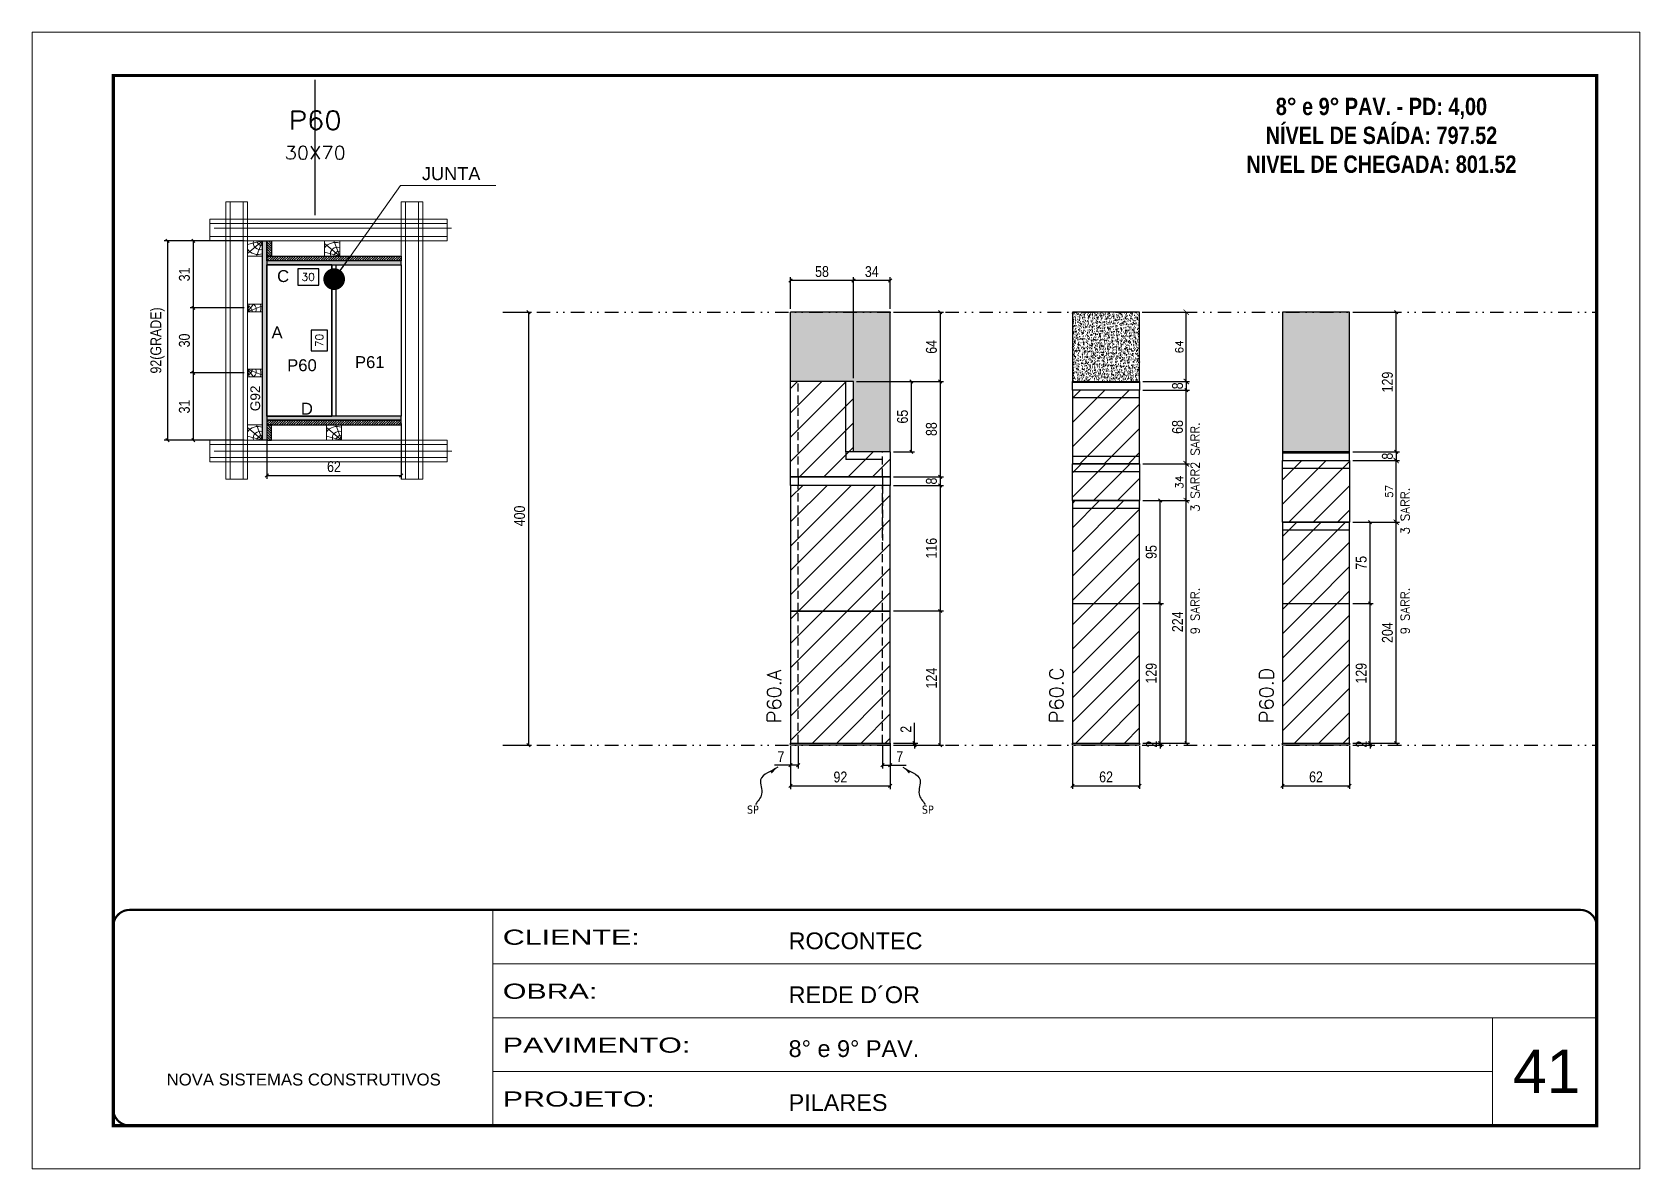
# Model space of a CAD drawing. Extents: x 28748 to 35002, y 14885 to 43501.
# Drawn here: x 28748 to 30233, y 30965 to 32015 of the extents above; entities that cross this region are included whole.
import ezdxf
from ezdxf.enums import TextEntityAlignment as Align

# ---------------------------------------------------------------- set-up
doc = ezdxf.new("R2010")
doc.units = 0
for name, pattern in [('CONTINUO', [0]), ('DASHED', [0.75, 0.5, -0.25]), ('DIVIDE2', [0.625, 0.25, -0.125, 0, -0.125, 0, -0.125]), ('HIDDEN', [0.375, 0.25, -0.125])]:
    doc.linetypes.add(name, pattern=pattern)
for name, color, linetype, lineweight in [('CARIMBO', 255, 'Continuous', 9), ('Folhas', 255, 'Continuous', 9), ('Hachura', 251, 'Continuous', 9), ('Madeira', 126, 'Continuous', 18), ('Perfil Metálico', 224, 'Continuous', 18), ('SARRAFO DE PRESSAO', 251, 'DASHED', 9), ('Texto Seção', 7, 'Continuous', 15)]:
    doc.layers.add(name, color=color, linetype=linetype, lineweight=lineweight)
for name, color, linetype in [('CHAPA', 1, 'Continuous'), ('COTA', 241, 'Continuous'), ('MEIO_PONT', 93, 'Continuous'), ('NOMENCLATURA', 7, 'Continuous'), ('Nível', 160, 'Continuous'), ('Painéis', 200, 'Continuous'), ('SARR_2.2x7', 40, 'Continuous'), ('SARRAFO', 251, 'Continuous'), ('Sarrafo de Pressão', 42, 'HIDDEN'), ('texto', 7, 'Continuous'), ('Texto de Titulo', 7, 'Continuous'), ('Texto Qtd Sarr', 242, 'Continuous'), ('TEXTO_GERAL', 7, 'Continuous')]:
    doc.layers.add(name, color=color, linetype=linetype)
doc.styles.add('ARIAL', font='arial.ttf')
doc.styles.add('COTA TECNICA', font='techl___.ttf', dxfattribs={"height": 10})
doc.styles.add('COTA TECNICA 2X', font='techl___.ttf', dxfattribs={"height": 10})
doc.styles.add('COTA TECNICA-50', font='techl___.ttf', dxfattribs={"height": 10})
doc.styles.add('REGUA-120', font='ROMANS.shx', dxfattribs={"height": 15})
doc.styles.add('ROMANC', font='techb___.ttf', dxfattribs={"height": 2.5})
doc.styles.add('ROMANS', font='romans.shx')
doc.styles.add('SANSSERIF', font='sas_____.pfb')
doc.styles.get("Standard").update_dxf_attribs({"font": 'arial.ttf'})
doc.styles.add('Tecnologia', font='')
doc.styles.get('Tecnologia').set_extended_font_data('Forgotten Futurist')
doc.dimstyles.new('3x', dxfattribs={"dimtxt": 10, "dimasz": 5, "dimexe": 7, "dimexo": 5, "dimgap": 4, "dimtad": 1, "dimdec": 4, "dimlfac": 0.333333, "dimdsep": 46, "dimtxsty": 'Standard', "dimblk": 'DOT', "dimcen": 0.09, "dimclrd": 1, "dimclre": 1, "dimclrt": 2, "dimadec": 0, "dimazin": 2, "dimtfac": 1, "dimtdec": 4, "dimtmove": 0, "dimatfit": 3, "dimldrblk": 'DOT', "dimfxl": 1, "dimtolj": 1, "dimtzin": 0, "dimlwd": 9, "dimlwe": 9, "dimarcsym": 0})
doc.dimstyles.new('COTA PAINEL-50', dxfattribs={"dimtxt": 10, "dimasz": 3, "dimexe": 3, "dimexo": 3, "dimgap": 3, "dimtad": 1, "dimdec": 1, "dimzin": 12, "dimdsep": 46, "dimtxsty": 'COTA TECNICA-50', "dimblk1": 'OBLIQUE', "dimblk2": 'OBLIQUE', "dimsah": 1, "dimcen": 0.9, "dimclrd": 4, "dimclre": 4, "dimclrt": 240, "dimadec": 1, "dimazin": 3, "dimtfac": 1, "dimtdec": 1, "dimtmove": 0, "dimatfit": 3, "dimfxl": 1, "dimtolj": 1, "dimtzin": 12, "dimarcsym": 0})
doc.dimstyles.new('Cota Paínel', dxfattribs={"dimtxt": 7, "dimasz": 5, "dimexe": 3, "dimexo": 3, "dimgap": 3, "dimtad": 1, "dimdec": 1, "dimzin": 12, "dimdsep": 46, "dimtxsty": 'ROMANS', "dimblk": 'ARCHTICK', "dimcen": 0, "dimclrd": 4, "dimclre": 4, "dimclrt": 1, "dimadec": 1, "dimazin": 3, "dimtfac": 1, "dimtdec": 1, "dimtmove": 0, "dimatfit": 3, "dimldrblk": 'OBLIQUE', "dimfxl": 1, "dimtolj": 1, "dimtzin": 12, "dimarcsym": 0})
doc.dimstyles.new('PAINEL', dxfattribs={"dimtxt": 10, "dimasz": 3, "dimexe": 3, "dimexo": 3, "dimgap": 3, "dimtad": 1, "dimdec": 1, "dimzin": 12, "dimdsep": 46, "dimtxsty": 'COTA TECNICA', "dimblk1": 'OBLIQUE', "dimblk2": 'OBLIQUE', "dimsah": 1, "dimcen": 0.9, "dimclrd": 4, "dimclre": 4, "dimclrt": 240, "dimadec": 1, "dimazin": 3, "dimtfac": 1, "dimtdec": 1, "dimtmove": 0, "dimatfit": 3, "dimfxl": 1, "dimtolj": 1, "dimtzin": 12, "dimarcsym": 0})
doc.dimstyles.new('SECAO PILAR', dxfattribs={"dimtxt": 10, "dimasz": 3, "dimexe": 3, "dimexo": 3, "dimgap": 3, "dimtad": 1, "dimdec": 1, "dimlfac": 0.5, "dimzin": 12, "dimdsep": 46, "dimtxsty": 'COTA TECNICA 2X', "dimblk1": 'OBLIQUE', "dimblk2": 'OBLIQUE', "dimsah": 1, "dimcen": 0.9, "dimclrd": 256, "dimclre": 256, "dimclrt": 256, "dimadec": 1, "dimazin": 3, "dimtfac": 1, "dimtdec": 1, "dimtmove": 0, "dimatfit": 3, "dimfxl": 1, "dimtolj": 1, "dimtzin": 12, "dimarcsym": 0})
doc.dimstyles.new('SECÇÃO 2', dxfattribs={"dimtxt": 7, "dimasz": 6, "dimexe": 0.18, "dimexo": 2, "dimgap": -4, "dimtad": 3, "dimdec": 1, "dimlfac": 0.5, "dimzin": 12, "dimdsep": 46, "dimtxsty": 'ROMANS', "dimblk": 'ARCHTICK', "dimcen": 0.09, "dimse1": 1, "dimse2": 1, "dimsd1": 1, "dimsd2": 1, "dimclrd": 180, "dimclre": 5, "dimclrt": 1, "dimadec": 0, "dimazin": 3, "dimtfac": 1, "dimtdec": 1, "dimtofl": 0, "dimtmove": 0, "dimatfit": 3, "dimldrblk": 'ARCHTICK', "dimfxl": 1, "dimtolj": 1, "dimtzin": 0, "dimarcsym": 0})
doc.dimstyles.get("Standard").update_dxf_attribs({"dimtxt": 0.18, "dimasz": 0.18, "dimexe": 0.18, "dimexo": 0.0625, "dimgap": 0.09, "dimtad": 0, "dimtih": 1, "dimtoh": 1, "dimdec": 4, "dimzin": 0, "dimdsep": 46, "dimtxsty": 'Standard', "dimcen": 0.09, "dimadec": 0, "dimazin": 0, "dimtfac": 1, "dimtdec": 4, "dimtofl": 0, "dimtmove": 0, "dimatfit": 3, "dimfxl": 1, "dimtolj": 1, "dimtzin": 0, "dimarcsym": 0})
pattern_1 = [(45, (-101701.595, 2517.664), (-11.2253202, 11.2253202), [])]
pattern_2 = [(45, (-101997.046, 2517.664), (-11.2253202, 11.2253202), [])]
pattern_3 = [(45, (-4755, -1148.575), (-11.22532, 11.22532), [])]

msp = doc.modelspace()

# ---------------------------------------------------------------- texts
at = {"color": 0, "linetype": 'Continuous', "ltscale": 5, "style": 'ARIAL'}
msp.add_text('JUNTA', height=12, dxfattribs=at).set_placement((29108.39, 31878.29))
at = {"layer": 'CARIMBO', "style": 'ARIAL'}
msp.add_text('41', height=40, dxfattribs=at).set_placement((30116.2, 31035.14))
at = {"layer": 'NOMENCLATURA', "color": 2, "insert": (29994.67, 31981.05), "char_height": 16, "attachment_point": 2, "style": 'ROMANC'}
msp.add_mtext_dynamic_manual_height_columns('\\P8° e 9° PAV. - PD: 4,00\\PNÍVEL DE SAÍDA: 797.52\\PNIVEL DE CHEGADA: 801.52', width=300.2766, gutter_width=1, heights=[0], dxfattribs=at)
at = {"layer": 'texto', "color": 0, "char_height": 7.5, "attachment_point": 5}
for insert in [(29414.08, 31296.79), (29575.63, 31296.79)]:
    msp.add_mtext('{\\fTahoma|b0|i0|c0|p34;\\C4;SP}', dxfattribs=dict(at, insert=insert))
at = {"layer": 'Texto Seção', "linetype": 'Continuous', "style": 'ROMANS'}
for s, p in [('2 SARR.', (29826.57, 31611.48)), ('3 SARR.', (29826.57, 31571.82)), ('3 SARR.', (30020.5, 31550.98)), ('9 SARR.', (29826.57, 31458.65)), ('9 SARR.', (30020.5, 31458.65))]:
    msp.add_text(s, height=8, rotation=90, dxfattribs=at).set_placement(p)
at = {"layer": 'Texto Seção', "char_height": 13, "width": 285.3299, "attachment_point": 7, "rotation": 90, "style": 'REGUA-120'}
for s, insert in [('P60.A', (29440.31, 31376.74)), ('P60.C', (29700.97, 31376.74)), ('P60.D', (29894.9, 31376.74))]:
    msp.add_mtext(s, dxfattribs=dict(at, insert=insert))
at = {"layer": 'TEXTO_GERAL', "style": 'ARIAL'}
for s, p in [('C', (28980.16, 31789.67)), ('A', (28974.59, 31737.62)), ('P60', (28997.56, 31707.32)), ('P61', (29060.18, 31710.2)), ('D', (29002.14, 31667.17))]:
    msp.add_text(s, height=11, dxfattribs=at).set_placement(p, align=Align.MIDDLE_CENTER)
at = {"layer": 'TEXTO_GERAL', "color": 0, "linetype": 'Continuous', "style": 'SANSSERIF'}
msp.add_text('G92', height=9, rotation=90, dxfattribs=at).set_placement((28954.41, 31664.84), align=Align.MIDDLE_LEFT)

# ---------------------------------------------------------------- blocks, each defined once
blk = doc.blocks.new('9999999999')
at = {"color": 30, "linetype": 'CONTINUO'}
for p, q in [((98564.6, 34230.2), (98564.6, 34429.4)), ((98564.6, 34379.6), (99584, 34379.6)), ((98564.6, 34329.8), (99488, 34329.8)), ((99584, 34329.8), (99488, 34329.8)), ((99488, 34329.8), (99488, 34230.2)), ((98564.6, 34280), (99488, 34280))]:
    blk.add_line(p, q, dxfattribs=at)
at = {"color": 30, "linetype": 'CONTINUO', "const_width": 2}
blk.add_lwpolyline([(99584, 34230.2), (99584, 34414.4, 0.414214), (99569, 34429.4), (98229, 34429.4, 0.414214), (98214, 34414.4), (98214, 34245.2, 0.414214), (98229, 34230.2), (99584, 34230.2)], format="xyb", dxfattribs=at)
at = {"layer": 'Folhas'}
blk.add_lwpolyline([(98139, 34190.2), (99624, 34190.2), (99624, 35240.2), (98139, 35240.2)], close=True, dxfattribs=at)
at = {"layer": 'Folhas', "color": 30, "const_width": 3}
blk.add_lwpolyline([(98214, 34230.2), (99584, 34230.2), (99584, 35200.2), (98214, 35200.2)], close=True, dxfattribs=at)
at = {"color": 7, "linetype": 'Continuous', "ltscale": 5, "style": 'ARIAL'}
for s, height, p in [('ROCONTEC', 15.48, (98837.7, 34393.1)), ('REDE D´OR', 15.48, (98837.7, 34343.3)), ('8° e 9° PAV.', 15.483, (98837.7, 34293.5)), ('NOVA SISTEMAS CONSTRUTIVOS', 11.059, (98263.2, 34267.2)), ('PILARES', 15.48, (98837.7, 34243.7))]:
    blk.add_text(s, height=height, dxfattribs=at).set_placement(p)
at = {"layer": 'Folhas', "color": 7, "style": 'Tecnologia', "width": 1.5}
for s, p in [('CLIENTE:', (98573.7, 34397.2)), ('OBRA:', (98573.7, 34347.3)), ('PAVIMENTO:', (98573.7, 34297.5)), ('PROJETO:', (98573.7, 34247.7))]:
    blk.add_text(s, height=14, dxfattribs=at).set_placement(p)
blk = doc.blocks.new('titulo1')
at = {"layer": 'Defpoints', "color": 252, "linetype": 'HIDDEN', "ltscale": 2}
blk.add_line((0, 0), (0, 125), dxfattribs=at)
at = {"layer": 'Defpoints', "style": 'ROMANS', "oblique": 15}
blk.add_attdef('FOLHA', text='', height=10, dxfattribs=at).set_placement((0, 15.6), align=Align.MIDDLE_CENTER)
at = {"layer": 'Texto Qtd Sarr', "color": 3, "style": 'ROMANS', "oblique": 15}
for tag, height, p in [('TITULO', 17, (0, 71.4)), ('SEÇÃO', 12, (0, 41.5))]:
    blk.add_attdef(tag, text='', height=height, dxfattribs=at).set_placement(p, align=Align.MIDDLE_CENTER)
blk = doc.blocks.new('_Oblique')
at = {"color": 0, "linetype": 'ByBlock', "lineweight": -2}
blk.add_line((-0.5, -0.5), (0.5, 0.5), dxfattribs=at)
blk = doc.blocks.new('*D1681')
at = {"layer": 'COTA', "color": 4, "linetype": 'ByBlock', "lineweight": -2, "transparency": 16777216}
for p, q in [((29186, 31756.3), (29209.7, 31756.3)), ((29206.7, 31756.3), (29206.7, 31356.3)), ((29186, 31356.3), (29209.7, 31356.3))]:
    blk.add_line(p, q, dxfattribs=at)
at = {"layer": 'Defpoints', "color": 0, "linetype": 'ByBlock', "transparency": 16777216}
for p in [(29183, 31756.3), (29183, 31356.3), (29206.7, 31356.3)]:
    blk.add_point(p, dxfattribs=at)
at = {"layer": 'COTA', "color": 4, "linetype": 'ByBlock', "lineweight": -2, "transparency": 16777216, "xscale": 3, "yscale": 3, "zscale": 3}
for p, rotation in [((29206.7, 31756.3), 90), ((29206.7, 31356.3), 270)]:
    blk.add_blockref('_Oblique', p, dxfattribs=dict(at, rotation=rotation))
at = {"layer": 'COTA', "color": 240, "linetype": 'ByBlock', "transparency": 16777216, "insert": (29198.6, 31568.1), "char_height": 10, "attachment_point": 5, "rotation": 90, "style": 'COTA TECNICA'}
blk.add_mtext('\\A1;400', dxfattribs=at)
blk = doc.blocks.new('*D816')
at = {"layer": 'COTA', "color": 4, "lineweight": -2, "transparency": 16777216}
for p, q in [((29448.9, 31355.3), (29448.9, 31315.8)), ((29540.9, 31355.3), (29540.9, 31315.8)), ((29448.9, 31318.8), (29540.9, 31318.8))]:
    blk.add_line(p, q, dxfattribs=at)
at = {"layer": 'Defpoints', "color": 0, "transparency": 16777216}
for p in [(29448.9, 31358.3), (29540.9, 31358.3), (29540.9, 31318.8)]:
    blk.add_point(p, dxfattribs=at)
at = {"layer": 'COTA', "color": 4, "lineweight": -2, "transparency": 16777216, "xscale": 3, "yscale": 3, "zscale": 3, "rotation": 180}
blk.add_blockref('_Oblique', (29448.9, 31318.8), dxfattribs=at)
at = {"layer": 'COTA', "color": 4, "lineweight": -2, "transparency": 16777216, "xscale": 3, "yscale": 3, "zscale": 3}
blk.add_blockref('_Oblique', (29540.9, 31318.8), dxfattribs=at)
at = {"layer": 'COTA', "color": 240, "transparency": 16777216, "insert": (29494.9, 31326.9), "char_height": 10, "attachment_point": 5, "style": 'COTA TECNICA'}
blk.add_mtext('\\A1;92', dxfattribs=at)
blk = doc.blocks.new('*D817')
at = {"layer": 'COTA', "color": 4, "lineweight": -2, "transparency": 16777216}
for p, q in [((29448.9, 31353.3), (29448.9, 31334.8)), ((29455.9, 31355.3), (29455.9, 31334.8)), ((29448.9, 31337.8), (29434.1, 31337.8)), ((29455.9, 31337.8), (29448.9, 31337.8))]:
    blk.add_line(p, q, dxfattribs=at)
at = {"layer": 'Defpoints', "color": 0, "transparency": 16777216}
for p in [(29448.9, 31356.3), (29455.9, 31358.3), (29448.9, 31337.8)]:
    blk.add_point(p, dxfattribs=at)
at = {"layer": 'COTA', "color": 4, "lineweight": -2, "transparency": 16777216, "xscale": 3, "yscale": 3, "zscale": 3, "rotation": 180}
blk.add_blockref('_Oblique', (29448.9, 31337.8), dxfattribs=at)
at = {"layer": 'COTA', "color": 4, "lineweight": -2, "transparency": 16777216, "xscale": 3, "yscale": 3, "zscale": 3}
blk.add_blockref('_Oblique', (29455.9, 31337.8), dxfattribs=at)
at = {"layer": 'COTA', "color": 240, "transparency": 16777216, "insert": (29440, 31345.8), "char_height": 10, "attachment_point": 5, "style": 'COTA TECNICA-50'}
blk.add_mtext('\\A1;7', dxfattribs=at)
blk = doc.blocks.new('*D818')
at = {"layer": 'COTA', "color": 4, "lineweight": -2, "transparency": 16777216}
for p, q in [((29533.9, 31355.3), (29533.9, 31334.8)), ((29540.9, 31353.3), (29540.9, 31334.8)), ((29533.9, 31337.8), (29540.9, 31337.8)), ((29540.9, 31337.8), (29555.6, 31337.8))]:
    blk.add_line(p, q, dxfattribs=at)
at = {"layer": 'Defpoints', "color": 0, "transparency": 16777216}
for p in [(29533.9, 31358.3), (29540.9, 31356.3), (29540.9, 31337.8)]:
    blk.add_point(p, dxfattribs=at)
at = {"layer": 'COTA', "color": 4, "lineweight": -2, "transparency": 16777216, "xscale": 3, "yscale": 3, "zscale": 3, "rotation": 180}
blk.add_blockref('_Oblique', (29533.9, 31337.8), dxfattribs=at)
at = {"layer": 'COTA', "color": 4, "lineweight": -2, "transparency": 16777216, "xscale": 3, "yscale": 3, "zscale": 3}
blk.add_blockref('_Oblique', (29540.9, 31337.8), dxfattribs=at)
at = {"layer": 'COTA', "color": 240, "transparency": 16777216, "insert": (29549.7, 31345.8), "char_height": 10, "attachment_point": 5, "style": 'COTA TECNICA-50'}
blk.add_mtext('\\A1;7', dxfattribs=at)
blk = doc.blocks.new('*D819')
at = {"layer": 'COTA', "color": 4, "lineweight": -2, "transparency": 16777216}
for p, q in [((29543.9, 31480.3), (29590.1, 31480.3)), ((29587.1, 31356.3), (29587.1, 31480.3)), ((29543.9, 31356.3), (29590.1, 31356.3))]:
    blk.add_line(p, q, dxfattribs=at)
at = {"layer": 'Defpoints', "color": 0, "transparency": 16777216}
for p in [(29540.9, 31480.3), (29587.1, 31480.3), (29540.9, 31356.3)]:
    blk.add_point(p, dxfattribs=at)
at = {"layer": 'COTA', "color": 4, "lineweight": -2, "transparency": 16777216, "xscale": 3, "yscale": 3, "zscale": 3}
for p, rotation in [((29587.1, 31480.3), 90), ((29587.1, 31356.3), 270)]:
    blk.add_blockref('_Oblique', p, dxfattribs=dict(at, rotation=rotation))
at = {"layer": 'COTA', "color": 240, "transparency": 16777216, "insert": (29579, 31418.3), "char_height": 10, "attachment_point": 5, "rotation": 90, "style": 'COTA TECNICA-50'}
blk.add_mtext('\\A1;124', dxfattribs=at)
blk = doc.blocks.new('*D820')
at = {"layer": 'COTA', "color": 4, "lineweight": -2, "transparency": 16777216}
for p, q in [((29563.4, 31358.3), (29563.4, 31377.1)), ((29543.9, 31358.3), (29566.4, 31358.3)), ((29543.9, 31356.3), (29566.4, 31356.3)), ((29563.4, 31356.3), (29563.4, 31358.3)), ((29563.4, 31356.3), (29563.4, 31353.3))]:
    blk.add_line(p, q, dxfattribs=at)
at = {"layer": 'Defpoints', "color": 0, "transparency": 16777216}
for p in [(29540.9, 31358.3), (29540.9, 31356.3), (29563.4, 31356.3)]:
    blk.add_point(p, dxfattribs=at)
at = {"layer": 'COTA', "color": 4, "lineweight": -2, "transparency": 16777216, "xscale": 3, "yscale": 3, "zscale": 3}
for p, rotation in [((29563.4, 31358.3), 270), ((29563.4, 31356.3), 90)]:
    blk.add_blockref('_Oblique', p, dxfattribs=dict(at, rotation=rotation))
at = {"layer": 'COTA', "color": 240, "transparency": 16777216, "insert": (29555.4, 31371), "char_height": 10, "attachment_point": 5, "rotation": 90, "style": 'COTA TECNICA-50'}
blk.add_mtext('\\A1;2', dxfattribs=at)
blk = doc.blocks.new('*D821')
at = {"layer": 'COTA', "color": 4, "linetype": 'ByBlock', "lineweight": -2, "transparency": 16777216}
for p, q in [((29543.9, 31596.3), (29590.1, 31596.3)), ((29587.1, 31596.3), (29587.1, 31480.3)), ((29543.9, 31480.3), (29590.1, 31480.3))]:
    blk.add_line(p, q, dxfattribs=at)
at = {"layer": 'Defpoints', "color": 0, "linetype": 'ByBlock', "transparency": 16777216}
for p in [(29540.9, 31596.3), (29540.9, 31480.3), (29587.1, 31480.3)]:
    blk.add_point(p, dxfattribs=at)
at = {"layer": 'COTA', "color": 4, "linetype": 'ByBlock', "lineweight": -2, "transparency": 16777216, "xscale": 3, "yscale": 3, "zscale": 3}
for p, rotation in [((29587.1, 31596.3), 90), ((29587.1, 31480.3), 270)]:
    blk.add_blockref('_Oblique', p, dxfattribs=dict(at, rotation=rotation))
at = {"layer": 'COTA', "color": 240, "linetype": 'ByBlock', "transparency": 16777216, "insert": (29579, 31538.3), "char_height": 10, "attachment_point": 5, "rotation": 90, "style": 'COTA TECNICA'}
blk.add_mtext('\\A1;116', dxfattribs=at)
blk = doc.blocks.new('*D822')
at = {"layer": 'COTA', "color": 4, "lineweight": -2, "transparency": 16777216}
for p, q in [((29709.3, 31355.3), (29709.3, 31315.9)), ((29771.3, 31355.3), (29771.3, 31315.9)), ((29709.3, 31318.9), (29771.3, 31318.9))]:
    blk.add_line(p, q, dxfattribs=at)
at = {"layer": 'Defpoints', "color": 0, "transparency": 16777216}
for p in [(29709.3, 31358.3), (29771.3, 31358.3), (29771.3, 31318.9)]:
    blk.add_point(p, dxfattribs=at)
at = {"layer": 'COTA', "color": 4, "lineweight": -2, "transparency": 16777216, "xscale": 3, "yscale": 3, "zscale": 3, "rotation": 180}
blk.add_blockref('_Oblique', (29709.3, 31318.9), dxfattribs=at)
at = {"layer": 'COTA', "color": 4, "lineweight": -2, "transparency": 16777216, "xscale": 3, "yscale": 3, "zscale": 3}
blk.add_blockref('_Oblique', (29771.3, 31318.9), dxfattribs=at)
at = {"layer": 'COTA', "color": 240, "transparency": 16777216, "insert": (29740.3, 31327), "char_height": 10, "attachment_point": 5, "style": 'COTA TECNICA'}
blk.add_mtext('\\A1;62', dxfattribs=at)
blk = doc.blocks.new('*D823')
at = {"layer": 'COTA', "color": 4, "lineweight": -2, "transparency": 16777216}
for p, q in [((29774.3, 31358.3), (29793.2, 31358.3)), ((29774.3, 31356.3), (29793.2, 31356.3)), ((29790.2, 31358.3), (29790.2, 31361.3)), ((29790.2, 31356.3), (29790.2, 31358.3)), ((29790.2, 31356.3), (29790.2, 31353.3))]:
    blk.add_line(p, q, dxfattribs=at)
at = {"layer": 'Defpoints', "color": 0, "transparency": 16777216}
for p in [(29771.3, 31358.3), (29771.3, 31356.3), (29790.2, 31358.3)]:
    blk.add_point(p, dxfattribs=at)
at = {"layer": 'COTA', "color": 4, "lineweight": -2, "transparency": 16777216, "xscale": 3, "yscale": 3, "zscale": 3}
for p, rotation in [((29790.2, 31358.3), 270), ((29790.2, 31356.3), 90)]:
    blk.add_blockref('_Oblique', p, dxfattribs=dict(at, rotation=rotation))
at = {"layer": 'COTA', "color": 240, "transparency": 16777216, "insert": (29782.2, 31357.3), "char_height": 10, "attachment_point": 5, "rotation": 90, "style": 'COTA TECNICA-50'}
blk.add_mtext('\\A1;2', dxfattribs=at)
blk = doc.blocks.new('*D1682')
at = {"layer": 'COTA', "color": 4, "linetype": 'ByBlock', "lineweight": -2, "transparency": 16777216}
for p, q in [((29774.3, 31582.3), (29817.4, 31582.3)), ((29814.4, 31358.3), (29814.4, 31582.3)), ((29774.3, 31358.3), (29817.4, 31358.3))]:
    blk.add_line(p, q, dxfattribs=at)
at = {"layer": 'Defpoints', "color": 0, "linetype": 'ByBlock', "transparency": 16777216}
for p in [(29771.3, 31582.3), (29814.4, 31582.3), (29771.3, 31358.3)]:
    blk.add_point(p, dxfattribs=at)
at = {"layer": 'COTA', "color": 4, "linetype": 'ByBlock', "lineweight": -2, "transparency": 16777216, "xscale": 3, "yscale": 3, "zscale": 3}
for p, rotation in [((29814.4, 31582.3), 90), ((29814.4, 31358.3), 270)]:
    blk.add_blockref('_Oblique', p, dxfattribs=dict(at, rotation=rotation))
at = {"layer": 'COTA', "color": 240, "linetype": 'ByBlock', "transparency": 16777216, "insert": (29806.3, 31470.3), "char_height": 10, "attachment_point": 5, "rotation": 90, "style": 'COTA TECNICA'}
blk.add_mtext('\\A1;224', dxfattribs=at)
blk = doc.blocks.new('*D1683')
at = {"layer": 'COTA', "color": 4, "linetype": 'ByBlock', "lineweight": -2, "transparency": 16777216}
for p, q in [((29774.3, 31487.3), (29793.2, 31487.3)), ((29790.2, 31358.3), (29790.2, 31487.3)), ((29774.3, 31358.3), (29793.2, 31358.3))]:
    blk.add_line(p, q, dxfattribs=at)
at = {"layer": 'Defpoints', "color": 0, "linetype": 'ByBlock', "transparency": 16777216}
for p in [(29771.3, 31487.3), (29790.2, 31487.3), (29771.3, 31358.3)]:
    blk.add_point(p, dxfattribs=at)
at = {"layer": 'COTA', "color": 4, "linetype": 'ByBlock', "lineweight": -2, "transparency": 16777216, "xscale": 3, "yscale": 3, "zscale": 3}
for p, rotation in [((29790.2, 31487.3), 90), ((29790.2, 31358.3), 270)]:
    blk.add_blockref('_Oblique', p, dxfattribs=dict(at, rotation=rotation))
at = {"layer": 'COTA', "color": 240, "linetype": 'ByBlock', "transparency": 16777216, "insert": (29782.1, 31422.8), "char_height": 10, "attachment_point": 5, "rotation": 90, "style": 'COTA TECNICA'}
blk.add_mtext('\\A1;129', dxfattribs=at)
blk = doc.blocks.new('*D1684')
at = {"layer": 'COTA', "color": 4, "linetype": 'ByBlock', "lineweight": -2, "transparency": 16777216}
for p, q in [((29774.3, 31582.3), (29793.2, 31582.3)), ((29790.2, 31487.3), (29790.2, 31582.3)), ((29774.3, 31487.3), (29793.2, 31487.3))]:
    blk.add_line(p, q, dxfattribs=at)
at = {"layer": 'Defpoints', "color": 0, "linetype": 'ByBlock', "transparency": 16777216}
for p in [(29771.3, 31582.3), (29790.2, 31582.3), (29771.3, 31487.3)]:
    blk.add_point(p, dxfattribs=at)
at = {"layer": 'COTA', "color": 4, "linetype": 'ByBlock', "lineweight": -2, "transparency": 16777216, "xscale": 3, "yscale": 3, "zscale": 3}
for p, rotation in [((29790.2, 31582.3), 90), ((29790.2, 31487.3), 270)]:
    blk.add_blockref('_Oblique', p, dxfattribs=dict(at, rotation=rotation))
at = {"layer": 'COTA', "color": 240, "linetype": 'ByBlock', "transparency": 16777216, "insert": (29782.1, 31534.8), "char_height": 10, "attachment_point": 5, "rotation": 90, "style": 'COTA TECNICA'}
blk.add_mtext('\\A1;95', dxfattribs=at)
blk = doc.blocks.new('*D824')
at = {"layer": 'COTA', "color": 4, "lineweight": -2, "transparency": 16777216}
for p, q in [((29903.2, 31355.3), (29903.2, 31315.9)), ((29965.2, 31355.3), (29965.2, 31315.9)), ((29903.2, 31318.9), (29965.2, 31318.9))]:
    blk.add_line(p, q, dxfattribs=at)
at = {"layer": 'Defpoints', "color": 0, "transparency": 16777216}
for p in [(29903.2, 31358.3), (29965.2, 31358.3), (29965.2, 31318.9)]:
    blk.add_point(p, dxfattribs=at)
at = {"layer": 'COTA', "color": 4, "lineweight": -2, "transparency": 16777216, "xscale": 3, "yscale": 3, "zscale": 3, "rotation": 180}
blk.add_blockref('_Oblique', (29903.2, 31318.9), dxfattribs=at)
at = {"layer": 'COTA', "color": 4, "lineweight": -2, "transparency": 16777216, "xscale": 3, "yscale": 3, "zscale": 3}
blk.add_blockref('_Oblique', (29965.2, 31318.9), dxfattribs=at)
at = {"layer": 'COTA', "color": 240, "transparency": 16777216, "insert": (29934.2, 31327), "char_height": 10, "attachment_point": 5, "style": 'COTA TECNICA'}
blk.add_mtext('\\A1;62', dxfattribs=at)
blk = doc.blocks.new('*D825')
at = {"layer": 'COTA', "color": 4, "lineweight": -2, "transparency": 16777216}
for p, q in [((29968.2, 31358.3), (29987.1, 31358.3)), ((29968.2, 31356.3), (29987.1, 31356.3)), ((29984.1, 31358.3), (29984.1, 31361.3)), ((29984.1, 31356.3), (29984.1, 31358.3)), ((29984.1, 31356.3), (29984.1, 31353.3))]:
    blk.add_line(p, q, dxfattribs=at)
at = {"layer": 'Defpoints', "color": 0, "transparency": 16777216}
for p in [(29965.2, 31358.3), (29965.2, 31356.3), (29984.1, 31358.3)]:
    blk.add_point(p, dxfattribs=at)
at = {"layer": 'COTA', "color": 4, "lineweight": -2, "transparency": 16777216, "xscale": 3, "yscale": 3, "zscale": 3}
for p, rotation in [((29984.1, 31358.3), 270), ((29984.1, 31356.3), 90)]:
    blk.add_blockref('_Oblique', p, dxfattribs=dict(at, rotation=rotation))
at = {"layer": 'COTA', "color": 240, "transparency": 16777216, "insert": (29976.1, 31357.3), "char_height": 10, "attachment_point": 5, "rotation": 90, "style": 'COTA TECNICA-50'}
blk.add_mtext('\\A1;2', dxfattribs=at)
blk = doc.blocks.new('*D1685')
at = {"layer": 'COTA', "color": 4, "linetype": 'ByBlock', "lineweight": -2, "transparency": 16777216}
for p, q in [((29968.2, 31562.3), (30011.3, 31562.3)), ((30008.3, 31358.3), (30008.3, 31562.3)), ((29968.2, 31358.3), (30011.3, 31358.3))]:
    blk.add_line(p, q, dxfattribs=at)
at = {"layer": 'Defpoints', "color": 0, "linetype": 'ByBlock', "transparency": 16777216}
for p in [(29965.2, 31562.3), (30008.3, 31562.3), (29965.2, 31358.3)]:
    blk.add_point(p, dxfattribs=at)
at = {"layer": 'COTA', "color": 4, "linetype": 'ByBlock', "lineweight": -2, "transparency": 16777216, "xscale": 3, "yscale": 3, "zscale": 3}
for p, rotation in [((30008.3, 31562.3), 90), ((30008.3, 31358.3), 270)]:
    blk.add_blockref('_Oblique', p, dxfattribs=dict(at, rotation=rotation))
at = {"layer": 'COTA', "color": 240, "linetype": 'ByBlock', "transparency": 16777216, "insert": (30000.2, 31460.3), "char_height": 10, "attachment_point": 5, "rotation": 90, "style": 'COTA TECNICA'}
blk.add_mtext('\\A1;204', dxfattribs=at)
blk = doc.blocks.new('*D1686')
at = {"layer": 'COTA', "color": 4, "linetype": 'ByBlock', "lineweight": -2, "transparency": 16777216}
for p, q in [((29968.2, 31487.3), (29987.1, 31487.3)), ((29984.1, 31358.3), (29984.1, 31487.3)), ((29968.2, 31358.3), (29987.1, 31358.3))]:
    blk.add_line(p, q, dxfattribs=at)
at = {"layer": 'Defpoints', "color": 0, "linetype": 'ByBlock', "transparency": 16777216}
for p in [(29965.2, 31487.3), (29984.1, 31487.3), (29965.2, 31358.3)]:
    blk.add_point(p, dxfattribs=at)
at = {"layer": 'COTA', "color": 4, "linetype": 'ByBlock', "lineweight": -2, "transparency": 16777216, "xscale": 3, "yscale": 3, "zscale": 3}
for p, rotation in [((29984.1, 31487.3), 90), ((29984.1, 31358.3), 270)]:
    blk.add_blockref('_Oblique', p, dxfattribs=dict(at, rotation=rotation))
at = {"layer": 'COTA', "color": 240, "linetype": 'ByBlock', "transparency": 16777216, "insert": (29976, 31422.8), "char_height": 10, "attachment_point": 5, "rotation": 90, "style": 'COTA TECNICA'}
blk.add_mtext('\\A1;129', dxfattribs=at)
blk = doc.blocks.new('*D1687')
at = {"layer": 'COTA', "color": 4, "linetype": 'ByBlock', "lineweight": -2, "transparency": 16777216}
for p, q in [((29968.2, 31562.3), (29987.1, 31562.3)), ((29984.1, 31487.3), (29984.1, 31562.3)), ((29968.2, 31487.3), (29987.1, 31487.3))]:
    blk.add_line(p, q, dxfattribs=at)
at = {"layer": 'Defpoints', "color": 0, "linetype": 'ByBlock', "transparency": 16777216}
for p in [(29965.2, 31562.3), (29984.1, 31562.3), (29965.2, 31487.3)]:
    blk.add_point(p, dxfattribs=at)
at = {"layer": 'COTA', "color": 4, "linetype": 'ByBlock', "lineweight": -2, "transparency": 16777216, "xscale": 3, "yscale": 3, "zscale": 3}
for p, rotation in [((29984.1, 31562.3), 90), ((29984.1, 31487.3), 270)]:
    blk.add_blockref('_Oblique', p, dxfattribs=dict(at, rotation=rotation))
at = {"layer": 'COTA', "color": 240, "linetype": 'ByBlock', "transparency": 16777216, "insert": (29976, 31524.8), "char_height": 10, "attachment_point": 5, "rotation": 90, "style": 'COTA TECNICA'}
blk.add_mtext('\\A1;75', dxfattribs=at)
blk = doc.blocks.new('*D826')
at = {"layer": 'COTA', "color": 180, "lineweight": -2, "transparency": 16777216}
for p, q in [((29021.1, 31739.8), (29006.1, 31739.8)), ((29006.1, 31739.8), (29006.1, 31720.5)), ((29021.1, 31720.5), (29021.1, 31739.8)), ((29006.1, 31720.5), (29021.1, 31720.5))]:
    blk.add_line(p, q, dxfattribs=at)
at = {"layer": 'Defpoints', "color": 0, "transparency": 16777216}
for p in [(28965.1, 31800.2), (28965.1, 31660.2), (29025.1, 31660.2)]:
    blk.add_point(p, dxfattribs=at)
at = {"layer": 'COTA', "color": 1, "transparency": 16777216, "insert": (29013.6, 31730.2), "char_height": 7, "attachment_point": 5, "rotation": 90, "style": 'ROMANS'}
blk.add_mtext('\\A1;70', dxfattribs=at)
blk = doc.blocks.new('_ArchTick')
at = {"color": 0, "linetype": 'ByBlock', "const_width": 0.15}
blk.add_lwpolyline([(-0.5, -0.5), (0.5, 0.5)], dxfattribs=at)
blk = doc.blocks.new('*D827')
at = {"layer": 'COTA', "color": 180, "lineweight": -2, "transparency": 16777216}
for p, q in [((29013, 31796.4), (28993.7, 31796.4)), ((28993.7, 31796.4), (28993.7, 31781.4)), ((29013, 31781.4), (29013, 31796.4)), ((28993.7, 31781.4), (29013, 31781.4))]:
    blk.add_line(p, q, dxfattribs=at)
at = {"layer": 'Defpoints', "color": 0, "transparency": 16777216}
for p in [(28965.1, 31800.2), (29025.1, 31800.2), (29025.1, 31777.4)]:
    blk.add_point(p, dxfattribs=at)
at = {"layer": 'COTA', "color": 1, "transparency": 16777216, "insert": (29003.3, 31788.9), "char_height": 7, "attachment_point": 5, "style": 'ROMANS'}
blk.add_mtext('\\A1;30', dxfattribs=at)
blk = doc.blocks.new('*D828')
at = {"layer": 'COTA', "lineweight": -2, "transparency": 16777216}
for p, q in [((28944.1, 31822.2), (28870.4, 31822.2)), ((28873.4, 31822.2), (28873.4, 31638.2)), ((28944.1, 31638.2), (28870.4, 31638.2))]:
    blk.add_line(p, q, dxfattribs=at)
at = {"layer": 'Defpoints', "color": 0, "transparency": 16777216}
for p in [(28947.1, 31822.2), (28873.4, 31638.2), (28947.1, 31638.2)]:
    blk.add_point(p, dxfattribs=at)
at = {"layer": 'COTA', "lineweight": -2, "transparency": 16777216, "xscale": 3, "yscale": 3, "zscale": 3}
for p, rotation in [((28873.4, 31822.2), 90), ((28873.4, 31638.2), 270)]:
    blk.add_blockref('_Oblique', p, dxfattribs=dict(at, rotation=rotation))
at = {"layer": 'COTA', "transparency": 16777216, "insert": (28864.1, 31730.2), "char_height": 10, "attachment_point": 5, "rotation": 90, "style": 'COTA TECNICA 2X'}
blk.add_mtext('\\A1;92(GRADE)', dxfattribs=at)
blk = doc.blocks.new('*D829')
at = {"layer": 'COTA', "lineweight": -2, "transparency": 16777216}
for p, q in [((28944.1, 31700.2), (28894.2, 31700.2)), ((28897.2, 31700.2), (28897.2, 31638.2)), ((28944.1, 31638.2), (28894.2, 31638.2))]:
    blk.add_line(p, q, dxfattribs=at)
at = {"layer": 'Defpoints', "color": 0, "transparency": 16777216}
for p in [(28947.1, 31700.2), (28897.2, 31638.2), (28947.1, 31638.2)]:
    blk.add_point(p, dxfattribs=at)
at = {"layer": 'COTA', "lineweight": -2, "transparency": 16777216, "xscale": 3, "yscale": 3, "zscale": 3}
for p, rotation in [((28897.2, 31700.2), 90), ((28897.2, 31638.2), 270)]:
    blk.add_blockref('_Oblique', p, dxfattribs=dict(at, rotation=rotation))
at = {"layer": 'COTA', "transparency": 16777216, "insert": (28889, 31669.2), "char_height": 10, "attachment_point": 5, "rotation": 90, "style": 'COTA TECNICA 2X'}
blk.add_mtext('\\A1;31', dxfattribs=at)
blk = doc.blocks.new('PONTALETE')
at = {"layer": 'Madeira'}
for q in [(2.71, 7), (7, 5.76), (7, 1.74)]:
    blk.add_line((0, 0), q, dxfattribs=at)
blk.add_lwpolyline([(0, 0), (7, 0), (7, 7), (0, 7)], close=True, dxfattribs=at)
for centre, radius, start, end in [((2.04, 0.06), 6.23, 37.28179, 109.09128), ((1.09, 0.9), 3.19, 343.60304, 109.98471), ((-0.21, -0.78), 3.09, 14.63219, 86.0383)]:
    blk.add_arc(centre, radius, start, end, dxfattribs=at)
blk = doc.blocks.new('MEIO PONTALETE')
at = {"layer": 'Madeira'}
for q in [(2.71, 7), (3.5, 2.88), (3.5, 0.87)]:
    blk.add_line((0, 0), q, dxfattribs=at)
blk.add_lwpolyline([(0, 0), (3.5, 0), (3.5, 7), (0, 7)], close=True, dxfattribs=at)
for centre, radius, start, end in [((2.04, 0.06), 6.23, 76.44987, 109.09128), ((1.09, 0.9), 3.19, 40.90626, 109.98471), ((-0.21, -0.78), 3.09, 14.63219, 86.0383)]:
    blk.add_arc(centre, radius, start, end, dxfattribs=at)
blk = doc.blocks.new('*D830')
at = {"layer": 'COTA', "lineweight": -2, "transparency": 16777216}
for p, q in [((28944.1, 31822.2), (28894.2, 31822.2)), ((28897.2, 31822.2), (28897.2, 31760.2)), ((28944.1, 31760.2), (28894.2, 31760.2))]:
    blk.add_line(p, q, dxfattribs=at)
at = {"layer": 'Defpoints', "color": 0, "transparency": 16777216}
for p in [(28947.1, 31822.2), (28897.2, 31760.2), (28947.1, 31760.2)]:
    blk.add_point(p, dxfattribs=at)
at = {"layer": 'COTA', "lineweight": -2, "transparency": 16777216, "xscale": 3, "yscale": 3, "zscale": 3}
for p, rotation in [((28897.2, 31822.2), 90), ((28897.2, 31760.2), 270)]:
    blk.add_blockref('_Oblique', p, dxfattribs=dict(at, rotation=rotation))
at = {"layer": 'COTA', "transparency": 16777216, "insert": (28889, 31791.2), "char_height": 10, "attachment_point": 5, "rotation": 90, "style": 'COTA TECNICA 2X'}
blk.add_mtext('\\A1;31', dxfattribs=at)
blk = doc.blocks.new('*D831')
at = {"layer": 'COTA', "lineweight": -2, "transparency": 16777216}
for p, q in [((28944.1, 31760.2), (28894.2, 31760.2)), ((28897.2, 31760.2), (28897.2, 31700.2)), ((28944.1, 31700.2), (28894.2, 31700.2))]:
    blk.add_line(p, q, dxfattribs=at)
at = {"layer": 'Defpoints', "color": 0, "transparency": 16777216}
for p in [(28947.1, 31760.2), (28897.2, 31700.2), (28947.1, 31700.2)]:
    blk.add_point(p, dxfattribs=at)
at = {"layer": 'COTA', "lineweight": -2, "transparency": 16777216, "xscale": 3, "yscale": 3, "zscale": 3}
for p, rotation in [((28897.2, 31760.2), 90), ((28897.2, 31700.2), 270)]:
    blk.add_blockref('_Oblique', p, dxfattribs=dict(at, rotation=rotation))
at = {"layer": 'COTA', "transparency": 16777216, "insert": (28889, 31730.2), "char_height": 10, "attachment_point": 5, "rotation": 90, "style": 'COTA TECNICA 2X'}
blk.add_mtext('\\A1;30', dxfattribs=at)
blk = doc.blocks.new('*D1688')
at = {"layer": 'COTA', "lineweight": -2, "transparency": 16777216}
for p, q in [((28965.1, 31653.6), (28965.1, 31602.5)), ((29089.1, 31653.6), (29089.1, 31602.5)), ((28965.1, 31605.5), (29089.1, 31605.5))]:
    blk.add_line(p, q, dxfattribs=at)
at = {"layer": 'Defpoints', "color": 0, "transparency": 16777216}
for p in [(28965.1, 31656.6), (29089.1, 31656.6), (29089.1, 31605.5)]:
    blk.add_point(p, dxfattribs=at)
at = {"layer": 'COTA', "lineweight": -2, "transparency": 16777216, "xscale": 3, "yscale": 3, "zscale": 3, "rotation": 180}
blk.add_blockref('_Oblique', (28965.1, 31605.5), dxfattribs=at)
at = {"layer": 'COTA', "lineweight": -2, "transparency": 16777216, "xscale": 3, "yscale": 3, "zscale": 3}
blk.add_blockref('_Oblique', (29089.1, 31605.5), dxfattribs=at)
at = {"layer": 'COTA', "transparency": 16777216, "insert": (29027.1, 31613.6), "char_height": 10, "attachment_point": 5, "style": 'COTA TECNICA 2X'}
blk.add_mtext('\\A1;62', dxfattribs=at)
blk = doc.blocks.new('_Dot')
at = {"color": 0, "linetype": 'ByBlock', "lineweight": -2}
blk.add_line((-0.5, 0), (-1, 0), dxfattribs=at)
at = {"color": 0, "linetype": 'ByBlock', "const_width": 0.5}
blk.add_lwpolyline([(-0.25, 0, 1), (0.25, 0, 1)], format="xyb", close=True, dxfattribs=at)
blk = doc.blocks.new('*D1689')
at = {"layer": 'COTA', "color": 4, "lineweight": -2, "transparency": 16777216}
for p, q in [((29774.3, 31616.3), (29817.4, 31616.3)), ((29814.4, 31582.3), (29814.4, 31616.3)), ((29774.3, 31582.3), (29817.4, 31582.3))]:
    blk.add_line(p, q, dxfattribs=at)
at = {"layer": 'Defpoints', "color": 0, "transparency": 16777216}
for p in [(29771.3, 31616.3), (29814.4, 31616.3), (29771.3, 31582.3)]:
    blk.add_point(p, dxfattribs=at)
at = {"layer": 'COTA', "color": 4, "lineweight": -2, "transparency": 16777216, "xscale": 5, "yscale": 5, "zscale": 5}
for p, rotation in [((29814.4, 31616.3), 90), ((29814.4, 31582.3), 270)]:
    blk.add_blockref('_ArchTick', p, dxfattribs=dict(at, rotation=rotation))
at = {"layer": 'COTA', "color": 1, "transparency": 16777216, "insert": (29807.9, 31599.3), "char_height": 7, "attachment_point": 5, "rotation": 90, "style": 'ROMANS'}
blk.add_mtext('\\A1;34', dxfattribs=at)
blk = doc.blocks.new('*D1690')
at = {"layer": 'COTA', "color": 4, "lineweight": -2, "transparency": 16777216}
for p, q in [((29968.2, 31619.3), (30011.3, 31619.3)), ((30008.3, 31562.3), (30008.3, 31619.3)), ((29968.2, 31562.3), (30011.3, 31562.3))]:
    blk.add_line(p, q, dxfattribs=at)
at = {"layer": 'Defpoints', "color": 0, "transparency": 16777216}
for p in [(29965.2, 31619.3), (30008.3, 31619.3), (29965.2, 31562.3)]:
    blk.add_point(p, dxfattribs=at)
at = {"layer": 'COTA', "color": 4, "lineweight": -2, "transparency": 16777216, "xscale": 5, "yscale": 5, "zscale": 5}
for p, rotation in [((30008.3, 31619.3), 90), ((30008.3, 31562.3), 270)]:
    blk.add_blockref('_ArchTick', p, dxfattribs=dict(at, rotation=rotation))
at = {"layer": 'COTA', "color": 1, "transparency": 16777216, "insert": (30001.8, 31590.8), "char_height": 7, "attachment_point": 5, "rotation": 90, "style": 'ROMANS'}
blk.add_mtext('\\A1;57', dxfattribs=at)
blk = doc.blocks.new('*D2044')
at = {"layer": 'COTA', "color": 4, "lineweight": -2, "transparency": 16777216}
for p, q in [((29968.2, 31756.3), (30011.3, 31756.3)), ((30008.3, 31627.3), (30008.3, 31756.3)), ((29968.2, 31627.3), (30011.3, 31627.3))]:
    blk.add_line(p, q, dxfattribs=at)
at = {"layer": 'Defpoints', "color": 0, "transparency": 16777216}
for p in [(29965.2, 31756.3), (30008.3, 31756.3), (29965.2, 31627.3)]:
    blk.add_point(p, dxfattribs=at)
at = {"layer": 'COTA', "color": 4, "lineweight": -2, "transparency": 16777216, "xscale": 3, "yscale": 3, "zscale": 3}
for p, rotation in [((30008.3, 31756.3), 90), ((30008.3, 31627.3), 270)]:
    blk.add_blockref('_Oblique', p, dxfattribs=dict(at, rotation=rotation))
at = {"layer": 'COTA', "color": 240, "transparency": 16777216, "insert": (30000.2, 31691.8), "char_height": 10, "attachment_point": 5, "rotation": 90, "style": 'COTA TECNICA-50'}
blk.add_mtext('\\A1;129', dxfattribs=at)
blk = doc.blocks.new('*D2016')
at = {"layer": 'COTA', "color": 4, "lineweight": -2, "transparency": 16777216}
for p, q in [((29774.3, 31756.3), (29817.4, 31756.3)), ((29814.4, 31692.3), (29814.4, 31756.3)), ((29774.3, 31692.3), (29817.4, 31692.3))]:
    blk.add_line(p, q, dxfattribs=at)
at = {"layer": 'Defpoints', "color": 0, "transparency": 16777216}
for p in [(29771.3, 31756.3), (29814.4, 31756.3), (29771.3, 31692.3)]:
    blk.add_point(p, dxfattribs=at)
at = {"layer": 'COTA', "color": 4, "lineweight": -2, "transparency": 16777216, "xscale": 5, "yscale": 5, "zscale": 5}
for p, rotation in [((29814.4, 31756.3), 90), ((29814.4, 31692.3), 270)]:
    blk.add_blockref('_ArchTick', p, dxfattribs=dict(at, rotation=rotation))
at = {"layer": 'COTA', "color": 1, "transparency": 16777216, "insert": (29807.9, 31724.3), "char_height": 7, "attachment_point": 5, "rotation": 90, "style": 'ROMANS'}
blk.add_mtext('\\A1;64', dxfattribs=at)
blk = doc.blocks.new('*D2124')
at = {"layer": 'COTA', "color": 4, "lineweight": -2, "transparency": 16777216}
for p, q in [((29774.3, 31684.3), (29817.4, 31684.3)), ((29814.4, 31616.3), (29814.4, 31684.3)), ((29774.3, 31616.3), (29817.4, 31616.3))]:
    blk.add_line(p, q, dxfattribs=at)
at = {"layer": 'Defpoints', "color": 0, "transparency": 16777216}
for p in [(29771.3, 31684.3), (29814.4, 31684.3), (29771.3, 31616.3)]:
    blk.add_point(p, dxfattribs=at)
at = {"layer": 'COTA', "color": 4, "lineweight": -2, "transparency": 16777216, "xscale": 3, "yscale": 3, "zscale": 3}
for p, rotation in [((29814.4, 31684.3), 90), ((29814.4, 31616.3), 270)]:
    blk.add_blockref('_Oblique', p, dxfattribs=dict(at, rotation=rotation))
at = {"layer": 'COTA', "color": 240, "transparency": 16777216, "insert": (29806.3, 31650.3), "char_height": 10, "attachment_point": 5, "rotation": 90, "style": 'COTA TECNICA'}
blk.add_mtext('\\A1;68', dxfattribs=at)
blk = doc.blocks.new('*D2448')
at = {"layer": 'COTA', "color": 4, "lineweight": -2, "transparency": 16777216}
for p, q in [((29543.9, 31756.3), (29590.1, 31756.3)), ((29587.1, 31756.3), (29587.1, 31692.3)), ((29543.9, 31692.3), (29590.1, 31692.3))]:
    blk.add_line(p, q, dxfattribs=at)
at = {"layer": 'Defpoints', "color": 0, "transparency": 16777216}
for p in [(29540.9, 31756.3), (29540.9, 31692.3), (29587.1, 31692.3)]:
    blk.add_point(p, dxfattribs=at)
at = {"layer": 'COTA', "color": 4, "lineweight": -2, "transparency": 16777216, "xscale": 3, "yscale": 3, "zscale": 3}
for p, rotation in [((29587.1, 31756.3), 90), ((29587.1, 31692.3), 270)]:
    blk.add_blockref('_Oblique', p, dxfattribs=dict(at, rotation=rotation))
at = {"layer": 'COTA', "color": 240, "transparency": 16777216, "insert": (29579, 31724.3), "char_height": 10, "attachment_point": 5, "rotation": 90, "style": 'COTA TECNICA'}
blk.add_mtext('\\A1;64', dxfattribs=at)
blk = doc.blocks.new('*D2449')
at = {"layer": 'COTA', "color": 4, "lineweight": -2, "transparency": 16777216}
for p, q in [((29506.9, 31695.3), (29506.9, 31788.6)), ((29540.9, 31785.6), (29506.9, 31785.6)), ((29540.9, 31759.3), (29540.9, 31788.6))]:
    blk.add_line(p, q, dxfattribs=at)
at = {"layer": 'Defpoints', "color": 0, "transparency": 16777216}
for p in [(29506.9, 31785.6), (29540.9, 31756.3), (29506.9, 31692.3)]:
    blk.add_point(p, dxfattribs=at)
at = {"layer": 'COTA', "color": 4, "lineweight": -2, "transparency": 16777216, "xscale": 3, "yscale": 3, "zscale": 3, "rotation": 180}
blk.add_blockref('_Oblique', (29506.9, 31785.6), dxfattribs=at)
at = {"layer": 'COTA', "color": 4, "lineweight": -2, "transparency": 16777216, "xscale": 3, "yscale": 3, "zscale": 3}
blk.add_blockref('_Oblique', (29540.9, 31785.6), dxfattribs=at)
at = {"layer": 'COTA', "color": 240, "transparency": 16777216, "insert": (29523.9, 31793.8), "char_height": 10, "attachment_point": 5, "style": 'COTA TECNICA'}
blk.add_mtext('\\A1;34', dxfattribs=at)
blk = doc.blocks.new('*D2450')
at = {"layer": 'COTA', "color": 4, "lineweight": -2, "transparency": 16777216}
for p, q in [((29448.9, 31759.3), (29448.9, 31788.6)), ((29506.9, 31785.6), (29448.9, 31785.6)), ((29506.9, 31695.3), (29506.9, 31788.6))]:
    blk.add_line(p, q, dxfattribs=at)
at = {"layer": 'Defpoints', "color": 0, "transparency": 16777216}
for p in [(29448.9, 31785.6), (29448.9, 31756.3), (29506.9, 31692.3)]:
    blk.add_point(p, dxfattribs=at)
at = {"layer": 'COTA', "color": 4, "lineweight": -2, "transparency": 16777216, "xscale": 3, "yscale": 3, "zscale": 3, "rotation": 180}
blk.add_blockref('_Oblique', (29448.9, 31785.6), dxfattribs=at)
at = {"layer": 'COTA', "color": 4, "lineweight": -2, "transparency": 16777216, "xscale": 3, "yscale": 3, "zscale": 3}
blk.add_blockref('_Oblique', (29506.9, 31785.6), dxfattribs=at)
at = {"layer": 'COTA', "color": 240, "transparency": 16777216, "insert": (29477.9, 31793.8), "char_height": 10, "attachment_point": 5, "style": 'COTA TECNICA'}
blk.add_mtext('\\A1;58', dxfattribs=at)
blk = doc.blocks.new('*D2451')
at = {"layer": 'COTA', "color": 4, "lineweight": -2, "transparency": 16777216}
for p, q in [((29509.9, 31692.3), (29563.4, 31692.3)), ((29560.4, 31692.3), (29560.4, 31627.3)), ((29543.9, 31627.3), (29563.4, 31627.3))]:
    blk.add_line(p, q, dxfattribs=at)
at = {"layer": 'Defpoints', "color": 0, "transparency": 16777216}
for p in [(29506.9, 31692.3), (29540.9, 31627.3), (29560.4, 31627.3)]:
    blk.add_point(p, dxfattribs=at)
at = {"layer": 'COTA', "color": 4, "lineweight": -2, "transparency": 16777216, "xscale": 3, "yscale": 3, "zscale": 3}
for p, rotation in [((29560.4, 31692.3), 90), ((29560.4, 31627.3), 270)]:
    blk.add_blockref('_Oblique', p, dxfattribs=dict(at, rotation=rotation))
at = {"layer": 'COTA', "color": 240, "transparency": 16777216, "insert": (29552.3, 31659.8), "char_height": 10, "attachment_point": 5, "rotation": 90, "style": 'COTA TECNICA'}
blk.add_mtext('\\A1;65', dxfattribs=at)
blk = doc.blocks.new('*D2452')
at = {"layer": 'COTA', "color": 4, "lineweight": -2, "transparency": 16777216}
for p, q in [((29509.9, 31692.3), (29590.1, 31692.3)), ((29587.1, 31692.3), (29587.1, 31604.3)), ((29543.9, 31604.3), (29590.1, 31604.3))]:
    blk.add_line(p, q, dxfattribs=at)
at = {"layer": 'Defpoints', "color": 0, "transparency": 16777216}
for p in [(29506.9, 31692.3), (29540.9, 31604.3), (29587.1, 31604.3)]:
    blk.add_point(p, dxfattribs=at)
at = {"layer": 'COTA', "color": 4, "lineweight": -2, "transparency": 16777216, "xscale": 3, "yscale": 3, "zscale": 3}
for p, rotation in [((29587.1, 31692.3), 90), ((29587.1, 31604.3), 270)]:
    blk.add_blockref('_Oblique', p, dxfattribs=dict(at, rotation=rotation))
at = {"layer": 'COTA', "color": 240, "transparency": 16777216, "insert": (29579, 31648.3), "char_height": 10, "attachment_point": 5, "rotation": 90, "style": 'COTA TECNICA'}
blk.add_mtext('\\A1;88', dxfattribs=at)
blk = doc.blocks.new('*D2615')
at = {"layer": 'COTA', "color": 4, "lineweight": -2, "transparency": 16777216}
for p, q in [((29543.9, 31604.3), (29590.1, 31604.3)), ((29587.1, 31604.3), (29587.1, 31596.3)), ((29543.9, 31596.3), (29590.1, 31596.3))]:
    blk.add_line(p, q, dxfattribs=at)
at = {"layer": 'Defpoints', "color": 0, "transparency": 16777216}
for p in [(29540.9, 31604.3), (29540.9, 31596.3), (29587.1, 31596.3)]:
    blk.add_point(p, dxfattribs=at)
at = {"layer": 'COTA', "color": 4, "lineweight": -2, "transparency": 16777216, "xscale": 3, "yscale": 3, "zscale": 3}
for p, rotation in [((29587.1, 31604.3), 90), ((29587.1, 31596.3), 270)]:
    blk.add_blockref('_Oblique', p, dxfattribs=dict(at, rotation=rotation))
at = {"layer": 'COTA', "color": 240, "transparency": 16777216, "insert": (29579, 31600.3), "char_height": 10, "attachment_point": 5, "rotation": 90, "style": 'COTA TECNICA'}
blk.add_mtext('\\A1;8', dxfattribs=at)
blk = doc.blocks.new('*D2616')
at = {"layer": 'COTA', "color": 4, "lineweight": -2, "transparency": 16777216}
for p, q in [((29774.3, 31692.3), (29817.4, 31692.3)), ((29814.4, 31692.3), (29814.4, 31684.3)), ((29774.3, 31684.3), (29817.4, 31684.3))]:
    blk.add_line(p, q, dxfattribs=at)
at = {"layer": 'Defpoints', "color": 0, "transparency": 16777216}
for p in [(29771.3, 31692.3), (29771.3, 31684.3), (29814.4, 31684.3)]:
    blk.add_point(p, dxfattribs=at)
at = {"layer": 'COTA', "color": 4, "lineweight": -2, "transparency": 16777216, "xscale": 3, "yscale": 3, "zscale": 3}
for p, rotation in [((29814.4, 31692.3), 90), ((29814.4, 31684.3), 270)]:
    blk.add_blockref('_Oblique', p, dxfattribs=dict(at, rotation=rotation))
at = {"layer": 'COTA', "color": 240, "transparency": 16777216, "insert": (29806.3, 31688.3), "char_height": 10, "attachment_point": 5, "rotation": 90, "style": 'COTA TECNICA'}
blk.add_mtext('\\A1;8', dxfattribs=at)
blk = doc.blocks.new('*D2617')
at = {"layer": 'COTA', "color": 4, "lineweight": -2, "transparency": 16777216}
for p, q in [((29968.2, 31627.3), (30011.3, 31627.3)), ((29968.2, 31619.3), (30011.3, 31619.3)), ((30008.3, 31627.3), (30008.3, 31619.3))]:
    blk.add_line(p, q, dxfattribs=at)
at = {"layer": 'Defpoints', "color": 0, "transparency": 16777216}
for p in [(29965.2, 31627.3), (29965.2, 31619.3), (30008.3, 31619.3)]:
    blk.add_point(p, dxfattribs=at)
at = {"layer": 'COTA', "color": 4, "lineweight": -2, "transparency": 16777216, "xscale": 3, "yscale": 3, "zscale": 3}
for p, rotation in [((30008.3, 31627.3), 90), ((30008.3, 31619.3), 270)]:
    blk.add_blockref('_Oblique', p, dxfattribs=dict(at, rotation=rotation))
at = {"layer": 'COTA', "color": 240, "transparency": 16777216, "insert": (30000.2, 31623.3), "char_height": 10, "attachment_point": 5, "rotation": 90, "style": 'COTA TECNICA'}
blk.add_mtext('\\A1;8', dxfattribs=at)

# ---------------------------------------------------------------- dimensions: what is measured, and where the dimension line sits
at = {"layer": 'COTA'}
dim = msp.add_linear_dim(base=(28873.36, 31638.17), p1=(28947.14, 31822.17), p2=(28947.14, 31638.17), angle=270, text='<>(GRADE)', dimstyle='SECAO PILAR', dxfattribs=at)
dim.commit()
dim.dimension.update_dxf_attribs({"geometry": '*D828', "text_midpoint": (28864.14, 31730.17)})
for base, p1, p2, angle, dimstyle, picture, middle in [((28897.2, 31760.17), (28947.14, 31822.17), (28947.14, 31760.17), 270, 'SECAO PILAR', '*D830', (28888.98, 31791.17)), ((29506.86, 31785.63), (29540.86, 31756.28), (29506.86, 31692.28), 180, 'PAINEL', '*D2449', (29523.86, 31793.85)), ((28897.2, 31700.17), (28947.14, 31760.17), (28947.14, 31700.17), 270, 'SECAO PILAR', '*D831', (28888.98, 31730.17)), ((29587.1, 31692.28), (29540.86, 31756.28), (29540.86, 31692.28), 90, 'PAINEL', '*D2448', (29578.99, 31724.28)), ((29814.39, 31756.28), (29771.3, 31692.28), (29771.3, 31756.28), 90, 'Cota Paínel', '*D2016', (29807.89, 31724.28)), ((30008.31, 31756.28), (29965.23, 31627.28), (29965.23, 31756.28), 90, 'COTA PAINEL-50', '*D2044', (30000.22, 31691.78)), ((28897.2, 31638.17), (28947.14, 31700.17), (28947.14, 31638.17), 270, 'SECAO PILAR', '*D829', (28888.98, 31669.17)), ((29560.4, 31627.28), (29506.86, 31692.28), (29540.86, 31627.28), 90, 'PAINEL', '*D2451', (29552.29, 31659.78)), ((29587.1, 31604.28), (29506.86, 31692.28), (29540.86, 31604.28), 90, 'PAINEL', '*D2452', (29579, 31648.28)), ((29814.39, 31684.28), (29771.3, 31616.28), (29771.3, 31684.28), 90, 'PAINEL', '*D2124', (29806.26, 31650.28)), ((29814.39, 31616.28), (29771.3, 31582.28), (29771.3, 31616.28), 90, 'Cota Paínel', '*D1689', (29807.89, 31599.28)), ((30008.31, 31619.28), (29965.23, 31562.28), (29965.23, 31619.28), 90, 'Cota Paínel', '*D1690', (30001.81, 31590.78)), ((29587.1, 31480.28), (29540.86, 31356.28), (29540.86, 31480.28), 90, 'COTA PAINEL-50', '*D819', (29579.02, 31418.28)), ((29448.86, 31337.77), (29455.86, 31358.28), (29448.86, 31356.28), 180, 'COTA PAINEL-50', '*D817', (29439.99, 31345.84))]:
    dim = msp.add_linear_dim(base=base, p1=p1, p2=p2, angle=angle, dimstyle=dimstyle, dxfattribs=at)
    dim.commit()
    dim.dimension.update_dxf_attribs({"geometry": picture, "text_midpoint": middle})
for base, p1, p2, angle, dimstyle, picture, middle in [((29025.14, 31660.17), (28965.14, 31800.17), (28965.14, 31660.17), 270, 'SECÇÃO 2', '*D826', (29025.14, 31730.17)), ((29814.39, 31684.28), (29771.3, 31692.28), (29771.3, 31684.28), 90, 'PAINEL', '*D2616', (29814.39, 31688.28)), ((30008.31, 31619.28), (29965.23, 31627.28), (29965.23, 31619.28), 90, 'PAINEL', '*D2617', (30008.31, 31623.28)), ((29587.1, 31596.28), (29540.86, 31604.28), (29540.86, 31596.28), 90, 'PAINEL', '*D2615', (29587.1, 31600.28)), ((29563.38, 31356.28), (29540.86, 31358.28), (29540.86, 31356.28), 90, 'COTA PAINEL-50', '*D820', (29563.38, 31371.02)), ((29790.21, 31358.28), (29771.3, 31356.28), (29771.3, 31358.28), 90, 'COTA PAINEL-50', '*D823', (29790.21, 31357.28)), ((29984.14, 31358.28), (29965.23, 31356.28), (29965.23, 31358.28), 90, 'COTA PAINEL-50', '*D825', (29984.14, 31357.28))]:
    dim = msp.add_linear_dim(base=base, p1=p1, p2=p2, angle=angle, dimstyle=dimstyle, dxfattribs=at)
    dim.commit()
    dim.dimension.update_dxf_attribs({"geometry": picture, "text_midpoint": middle, "dimtype": 160})
dim = msp.add_linear_dim(base=(29025.14, 31777.38), p1=(28965.14, 31800.17), p2=(29025.14, 31800.17), dimstyle='SECÇÃO 2', dxfattribs=at)
dim.commit()
dim.dimension.update_dxf_attribs({"geometry": '*D827', "text_midpoint": (29003.32, 31777.38), "dimtype": 160})
dim = msp.add_linear_dim(base=(29448.86, 31785.63), p1=(29506.86, 31692.28), p2=(29448.86, 31756.28), angle=180, dimstyle='PAINEL', override={"dimtmove": 1}, dxfattribs=at)
dim.commit()
dim.dimension.update_dxf_attribs({"geometry": '*D2450', "text_midpoint": (29477.86, 31793.76)})
at = {"layer": 'COTA', "linetype": 'ByBlock'}
dim = msp.add_linear_dim(base=(29206.72, 31356.28), p1=(29183, 31756.28), p2=(29183, 31356.28), angle=90, dimstyle='PAINEL', dxfattribs=at)
dim.commit()
dim.dimension.update_dxf_attribs({"geometry": '*D1681', "text_midpoint": (29206.72, 31568.06), "dimtype": 160})
at = {"layer": 'COTA'}
for base, p1, p2, dimstyle, picture, middle in [((29089.14, 31605.53), (28965.14, 31656.57), (29089.14, 31656.57), 'SECAO PILAR', '*D1688', (29027.14, 31613.64)), ((29540.86, 31337.77), (29533.86, 31358.28), (29540.86, 31356.28), 'COTA PAINEL-50', '*D818', (29549.72, 31345.84))]:
    dim = msp.add_linear_dim(base=base, p1=p1, p2=p2, dimstyle=dimstyle, dxfattribs=at)
    dim.commit()
    dim.dimension.update_dxf_attribs({"geometry": picture, "text_midpoint": middle})
at = {"layer": 'COTA', "linetype": 'ByBlock'}
for base, p1, p2, picture, middle in [((29587.1, 31480.28), (29540.86, 31596.28), (29540.86, 31480.28), '*D821', (29578.99, 31538.28)), ((29814.39, 31582.28), (29771.3, 31358.28), (29771.3, 31582.28), '*D1682', (29806.31, 31470.28)), ((30008.31, 31562.28), (29965.23, 31358.28), (29965.23, 31562.28), '*D1685', (30000.21, 31460.28)), ((29790.21, 31487.28), (29771.3, 31358.28), (29771.3, 31487.28), '*D1683', (29782.12, 31422.78)), ((29984.14, 31487.28), (29965.23, 31358.28), (29965.23, 31487.28), '*D1686', (29976.05, 31422.78))]:
    dim = msp.add_linear_dim(base=base, p1=p1, p2=p2, angle=90, dimstyle='PAINEL', dxfattribs=at)
    dim.commit()
    dim.dimension.update_dxf_attribs({"geometry": picture, "text_midpoint": middle})
for base, p1, p2, picture, middle in [((29790.21, 31582.28), (29771.3, 31487.28), (29771.3, 31582.28), '*D1684', (29782.07, 31534.78)), ((29984.14, 31562.28), (29965.23, 31487.28), (29965.23, 31562.28), '*D1687', (29976.03, 31524.78))]:
    dim = msp.add_linear_dim(base=base, p1=p1, p2=p2, angle=90, dimstyle='PAINEL', override={"dimtmove": 1}, dxfattribs=at)
    dim.commit()
    dim.dimension.update_dxf_attribs({"geometry": picture, "text_midpoint": middle})
at = {"layer": 'COTA'}
for base, p1, p2, picture, middle in [((29540.86, 31318.82), (29448.86, 31358.28), (29540.86, 31358.28), '*D816', (29494.86, 31326.91)), ((29771.3, 31318.93), (29709.3, 31358.28), (29771.3, 31358.28), '*D822', (29740.3, 31327.03)), ((29965.23, 31318.93), (29903.23, 31358.28), (29965.23, 31358.28), '*D824', (29934.23, 31327.03))]:
    dim = msp.add_linear_dim(base=base, p1=p1, p2=p2, dimstyle='PAINEL', override={"dimarcsym": 2}, dxfattribs=at)
    dim.commit()
    dim.dimension.update_dxf_attribs({"geometry": picture, "text_midpoint": middle})

# ---------------------------------------------------------------- hatches: boundary and pattern name
at = {"layer": 'COTA', "linetype": 'ByBlock'}
h = msp.add_hatch(dxfattribs=at)
h.set_pattern_fill('AR-CONC', color=256, scale=0.03)
h.set_pattern_definition([(50, (-1543.851, -1099.575), (5.46554007, -0.47817257), [0.5715, -6.2865]), (355, (-1543.851, -1099.575), (-1.05730264, 5.73170536), [0.4572, -5.0292175]), (100.451445, (-1543.396, -1099.615), (4.4082374, 5.25353256), [0.48570026, -5.34270734]), (46.1842, (-1543.851, -1098.051), (8.1323712, -1.2612698), [0.85725, -9.42975]), (96.635558, (-1543.1735, -1098.156), (7.122124, 7.4227837), [0.7285507, -8.0140682]), (351.184151, (-1543.851, -1098.051), (7.122124, 7.4227837), [0.685799, -7.543792]), (21, (-1543.089, -1098.432), (4.54843174, -3.06795595), [0.5715, -6.2865]), (326, (-1543.089, -1098.432), (1.85406085, 5.525639), [0.4572, -5.0292]), (71.451445, (-1542.71, -1098.688), (6.4024926, 2.45768307), [0.48570026, -5.3426981]), (37.5, (-1543.8512, -1099.5751), (0.0926581, 2.53665117), [0, -4.96824, 0, -5.1054, 0, -5.04825]), (7.5, (-1543.8512, -1099.575), (2.00458988, 3.00541724), [0, -2.91084, 0, -4.85394, 0, -1.92405]), (327.5, (-1545.5505, -1099.5751), (4.067717855, -0.17186232), [0, -1.905, 0, -5.9436, 0, -7.8867]), (317.5, (-1546.3125, -1099.575), (4.44387544, 0.76279473), [0, -2.4765, 0, -3.94716, 0, -5.6007])])
h.paths.add_polyline_path([(29540.86, 31627.28), (29506.86, 31627.28), (29506.86, 31692.28), (29448.86, 31692.28), (29448.86, 31756.28), (29540.86, 31756.28)])
h = msp.add_hatch(dxfattribs=at)
h.set_pattern_fill('AR-CONC', color=256, scale=0.03)
h.set_pattern_definition([(50, (22615.8086, 34439.735), (5.46554, -0.4781726), [0.5715, -6.2865]), (355, (22615.8086, 34439.735), (-1.0573026, 5.7317054), [0.4572, -5.0292175]), (100.451445, (22616.264, 34439.695), (4.4082374, 5.2535326), [0.4857003, -5.3427073]), (46.1842, (22615.8086, 34441.259), (8.132371, -1.26127), [0.85725, -9.42975]), (96.63556, (22616.486, 34441.154), (7.122124, 7.422784), [0.728551, -8.014068]), (351.18415, (22615.809, 34441.259), (7.122124, 7.422784), [0.685799, -7.543792]), (21, (22616.5706, 34440.878), (4.5484317, -3.067956), [0.5715, -6.2865]), (326, (22616.5706, 34440.878), (1.854061, 5.525639), [0.4572, -5.0292]), (71.451445, (22616.9496, 34440.6224), (6.4024926, 2.457683), [0.4857003, -5.342698]), (37.5, (22615.8086, 34439.735), (0.0926581, 2.53665117), [0, -4.96824, 0, -5.1054, 0, -5.04825]), (7.5, (22615.8086, 34439.735), (2.0045899, 3.0054172), [0, -2.91084, 0, -4.85394, 0, -1.92405]), (327.5, (22614.1093, 34439.735), (4.06771786, -0.1718623), [0, -1.905, 0, -5.9436, 0, -7.8867]), (317.5, (22613.3473, 34439.735), (4.4438754, 0.7627947), [0, -2.4765, 0, -3.94716, 0, -5.6007])])
h.paths.add_polyline_path([(29771.3, 31756.28), (29709.3, 31756.28), (29709.3, 31692.28), (29771.3, 31692.28)])
h = msp.add_hatch(dxfattribs=at)
h.set_pattern_fill('AR-CONC', color=256, scale=0.03)
h.set_pattern_definition([(50, (22615.8086, 34430.735), (5.46554, -0.4781726), [0.5715, -6.2865]), (355, (22615.8086, 34430.735), (-1.0573026, 5.7317054), [0.4572, -5.0292175]), (100.451445, (22616.264, 34430.695), (4.4082374, 5.2535326), [0.4857003, -5.3427073]), (46.1842, (22615.8086, 34432.259), (8.132371, -1.26127), [0.85725, -9.42975]), (96.63556, (22616.486, 34432.154), (7.122124, 7.422784), [0.728551, -8.014068]), (351.18415, (22615.809, 34432.259), (7.122124, 7.422784), [0.685799, -7.543792]), (21, (22616.5706, 34431.878), (4.5484317, -3.067956), [0.5715, -6.2865]), (326, (22616.5706, 34431.878), (1.854061, 5.525639), [0.4572, -5.0292]), (71.451445, (22616.9496, 34431.6224), (6.4024926, 2.457683), [0.4857003, -5.342698]), (37.5, (22615.8086, 34430.735), (0.0926581, 2.53665117), [0, -4.96824, 0, -5.1054, 0, -5.04825]), (7.5, (22615.8086, 34430.735), (2.0045899, 3.0054172), [0, -2.91084, 0, -4.85394, 0, -1.92405]), (327.5, (22614.1093, 34430.735), (4.06771786, -0.1718623), [0, -1.905, 0, -5.9436, 0, -7.8867]), (317.5, (22613.3473, 34430.735), (4.4438754, 0.7627947), [0, -2.4765, 0, -3.94716, 0, -5.6007])])
h.paths.add_polyline_path([(29903.23, 31627.28), (29965.23, 31627.28), (29965.23, 31756.28), (29903.23, 31756.28)])
at = {"layer": 'Hachura'}
h = msp.add_hatch(color=256, dxfattribs=at)
h.dxf.hatch_style = 1
h.paths.add_polyline_path([(28965.14, 31638.17), (28961.14, 31638.17), (28961.14, 31822.17), (28965.14, 31822.17)])
h = msp.add_hatch(color=256, dxfattribs=at)
h.dxf.hatch_style = 1
h.paths.add_polyline_path([(28965.14, 31638.17), (28961.14, 31638.17), (28961.14, 31822.17), (28965.14, 31822.17)])
h = msp.add_hatch(dxfattribs=at)
h.set_pattern_fill('ANSI31', color=256, scale=0.5, angle=90, style=0)
h.set_pattern_definition([(135, (6073.7293, 40946.1233), (-1.12253202, -1.12253202), [])])
h.paths.add_polyline_path([(28965.14, 31808.17), (28969.54, 31808.17), (28969.54, 31822.17), (28965.14, 31822.17)])
h = msp.add_hatch(dxfattribs=at)
h.set_pattern_fill('ANSI31', color=256, scale=0.5, style=0)
h.set_pattern_definition([(45, (38139.0893, 54733.1796), (-1.12253202, 1.12253202), [])])
h.paths.add_polyline_path([(29089.14, 31803.77), (29089.14, 31808.17), (28965.14, 31808.17), (28965.14, 31803.77)])
h = msp.add_hatch(color=256, dxfattribs=at)
h.dxf.hatch_style = 1
h.paths.add_polyline_path([(28965.14, 31803.77), (28965.14, 31800.17), (29089.14, 31800.17), (29089.14, 31803.77)])
h = msp.add_hatch(color=256, dxfattribs=at)
h.dxf.hatch_style = 1
h.paths.add_polyline_path([(28965.14, 31803.77), (28965.14, 31800.17), (29089.14, 31800.17), (29089.14, 31803.77)])
h = msp.add_hatch(dxfattribs=at)
h.set_pattern_fill('ANSI31', color=256, scale=5)
h.set_pattern_definition(pattern_3)
h.paths.add_polyline_path([(29506.86, 31692.28), (29448.86, 31692.28), (29448.86, 31604.28), (29540.86, 31604.28), (29540.86, 31627.28), (29506.86, 31627.28)])
h = msp.add_hatch(dxfattribs=at)
h.set_pattern_fill('ANSI31', color=256, scale=5)
h.set_pattern_definition(pattern_3)
h.paths.add_polyline_path([(29771.3, 31684.28), (29709.3, 31684.28), (29709.3, 31616.28), (29771.3, 31616.28)])
h = msp.add_hatch(color=256, dxfattribs=at)
h.dxf.hatch_style = 1
h.paths.add_polyline_path([(28965.14, 31660.17), (28965.14, 31656.57), (29089.14, 31656.57), (29089.14, 31660.17)])
h = msp.add_hatch(color=256, dxfattribs=at)
h.dxf.hatch_style = 1
h.paths.add_polyline_path([(28965.14, 31660.17), (28965.14, 31656.57), (29089.14, 31656.57), (29089.14, 31660.17)])
h = msp.add_hatch(dxfattribs=at)
h.set_pattern_fill('ANSI31', color=256, scale=0.5, style=0)
h.set_pattern_definition([(45, (38514.0893, 54547.9796), (-1.12253202, 1.12253202), [])])
h.paths.add_polyline_path([(29089.14, 31656.57), (29089.14, 31652.17), (28965.14, 31652.17), (28965.14, 31656.57)])
h = msp.add_hatch(dxfattribs=at)
h.set_pattern_fill('ANSI31', color=256, scale=0.5, angle=90, style=0)
h.set_pattern_definition([(135, (6073.7293, 41141.1233), (-1.12253202, -1.12253202), [])])
h.paths.add_polyline_path([(28965.14, 31652.17), (28969.54, 31652.17), (28969.54, 31638.17), (28965.14, 31638.17)])
at = {"layer": 'Hachura', "linetype": 'ByBlock'}
h = msp.add_hatch(dxfattribs=at)
h.set_pattern_fill('ANSI31', color=256, scale=5)
h.set_pattern_definition([(45, (22615.809, 34392.735), (-11.22532, 11.22532), [])])
h.paths.add_polyline_path([(29709.3, 31616.28), (29709.3, 31582.28), (29771.3, 31582.28), (29771.3, 31616.28)])
at = {"layer": 'Hachura'}
h = msp.add_hatch(dxfattribs=at)
h.set_pattern_fill('ANSI31', color=256, scale=5)
h.set_pattern_definition(pattern_3)
h.paths.add_polyline_path([(29965.23, 31619.28), (29903.23, 31619.28), (29903.23, 31562.28), (29965.23, 31562.28)])
at = {"layer": 'Hachura', "linetype": 'ByBlock'}
h = msp.add_hatch(dxfattribs=at)
h.set_pattern_fill('ANSI31', color=256, scale=5)
h.set_pattern_definition(pattern_1)
h.paths.add_polyline_path([(29540.86, 31596.28), (29448.86, 31596.28), (29448.86, 31480.28), (29540.86, 31480.28)])
h = msp.add_hatch(dxfattribs=at)
h.set_pattern_fill('ANSI31', color=256, scale=5)
h.set_pattern_definition(pattern_2)
h.paths.add_polyline_path([(29709.3, 31487.28), (29771.3, 31487.28), (29771.3, 31582.28), (29709.3, 31582.28)])
h = msp.add_hatch(dxfattribs=at)
h.set_pattern_fill('ANSI31', color=256, scale=5)
h.set_pattern_definition(pattern_2)
h.paths.add_polyline_path([(29903.23, 31487.28), (29965.23, 31487.28), (29965.23, 31562.28), (29903.23, 31562.28)])
h = msp.add_hatch(dxfattribs=at)
h.set_pattern_fill('ANSI31', color=256, scale=5)
h.set_pattern_definition(pattern_2)
h.paths.add_polyline_path([(29771.3, 31487.28), (29709.3, 31487.28), (29709.3, 31358.28), (29771.3, 31358.28)])
h = msp.add_hatch(dxfattribs=at)
h.set_pattern_fill('ANSI31', color=256, scale=5)
h.set_pattern_definition(pattern_2)
h.paths.add_polyline_path([(29965.23, 31487.28), (29903.23, 31487.28), (29903.23, 31358.28), (29965.23, 31358.28)])
h = msp.add_hatch(dxfattribs=at)
h.set_pattern_fill('ANSI31', color=256, scale=5)
h.set_pattern_definition(pattern_1)
h.paths.add_polyline_path([(29540.86, 31480.28), (29448.86, 31480.28), (29448.86, 31358.28), (29540.86, 31358.28)])

# ---------------------------------------------------------------- linework, layer by layer
for points in [[(28965.14, 31800.17), (29025.14, 31800.17), (29025.14, 31660.17), (28965.14, 31660.17)], [(29029.14, 31800.17), (29089.14, 31800.17), (29089.14, 31660.17), (29029.14, 31660.17)]]:
    msp.add_lwpolyline(points, close=True)
at = {"layer": 'CHAPA'}
for p, q in [((29025.14, 31660.17), (29025.14, 31800.17)), ((29029.14, 31660.17), (29029.14, 31800.17))]:
    msp.add_line(p, q, dxfattribs=at)
for points in [[(28965.14, 31638.17), (28961.14, 31638.17), (28961.14, 31822.17), (28965.14, 31822.17)], [(28965.14, 31638.17), (28961.14, 31638.17), (28961.14, 31822.17), (28965.14, 31822.17)], [(28965.14, 31803.77), (28965.14, 31800.17), (29089.14, 31800.17), (29089.14, 31803.77)], [(28965.14, 31803.77), (28965.14, 31800.17), (29089.14, 31800.17), (29089.14, 31803.77)], [(28965.14, 31660.17), (28965.14, 31656.57), (29089.14, 31656.57), (29089.14, 31660.17)], [(28965.14, 31660.17), (28965.14, 31656.57), (29089.14, 31656.57), (29089.14, 31660.17)]]:
    msp.add_lwpolyline(points, close=True, dxfattribs=at)
at = {"layer": 'COTA', "linetype": 'ByBlock'}
for p, q in [((29448.86, 31692.28), (29448.86, 31756.28)), ((29540.86, 31756.28), (29448.86, 31756.28)), ((29540.86, 31627.28), (29540.86, 31756.28))]:
    msp.add_line(p, q, dxfattribs=at)
for points in [[(29709.3, 31692.28), (29771.3, 31692.28), (29771.3, 31756.28), (29709.3, 31756.28)], [(29903.23, 31627.28), (29965.23, 31627.28), (29965.23, 31756.28), (29903.23, 31756.28)]]:
    msp.add_lwpolyline(points, close=True, dxfattribs=at)
at = {"layer": 'Hachura'}
for p, q in [((28916.34, 31833.95), (29135.61, 31833.96)), ((28916.34, 31627.89), (29135.93, 31627.88))]:
    msp.add_line(p, q, dxfattribs=at)
at = {"layer": 'Madeira'}
msp.add_lwpolyline([(28961.14, 31638.17), (28947.14, 31638.17), (28947.14, 31822.17), (28961.14, 31822.17)], close=True, dxfattribs=at)
at = {"layer": 'Nível', "color": 4, "linetype": 'DIVIDE2', "ltscale": 50}
for p, q in [((29183, 31756.28), (30193.34, 31756.28)), ((29183, 31356.28), (30193.34, 31356.28))]:
    msp.add_line(p, q, dxfattribs=at)
at = {"layer": 'Painéis'}
for p, q in [((29448.86, 31604.28), (29448.86, 31692.28)), ((29506.86, 31692.28), (29448.86, 31692.28)), ((29506.86, 31627.28), (29506.86, 31692.28)), ((29771.3, 31684.28), (29709.3, 31684.28)), ((29709.3, 31684.28), (29709.3, 31616.28)), ((29771.3, 31616.28), (29771.3, 31684.28)), ((29540.86, 31627.28), (29506.86, 31627.28)), ((29540.86, 31627.28), (29540.86, 31604.28)), ((29771.3, 31616.28), (29709.3, 31616.28)), ((29709.3, 31616.28), (29771.3, 31616.28)), ((29448.86, 31604.28), (29540.86, 31604.28)), ((29540.86, 31604.28), (29448.86, 31604.28)), ((29448.86, 31596.28), (29448.86, 31604.28)), ((29540.86, 31604.28), (29540.86, 31596.28)), ((29709.3, 31582.28), (29771.3, 31582.28)), ((29771.3, 31582.28), (29709.3, 31582.28)), ((29709.3, 31582.28), (29709.3, 31582.28)), ((29771.3, 31582.28), (29771.3, 31582.28)), ((29903.23, 31562.28), (29965.23, 31562.28)), ((29965.23, 31562.28), (29903.23, 31562.28)), ((29903.23, 31562.28), (29903.23, 31562.28)), ((29965.23, 31562.28), (29965.23, 31562.28)), ((29709.3, 31487.28), (29771.3, 31487.28)), ((29903.23, 31487.28), (29965.23, 31487.28))]:
    msp.add_line(p, q, dxfattribs=at)
for points in [[(29025.14, 31800.17), (28965.14, 31800.17), (28965.14, 31660.17), (29025.14, 31660.17)], [(29709.3, 31692.28), (29771.3, 31692.28), (29771.3, 31684.28), (29709.3, 31684.28)], [(29709.3, 31616.28), (29771.3, 31616.28), (29771.3, 31582.28), (29709.3, 31582.28)], [(29903.23, 31619.28), (29965.23, 31619.28), (29965.23, 31627.28), (29903.23, 31627.28)], [(29903.23, 31619.28), (29965.23, 31619.28), (29965.23, 31562.28), (29903.23, 31562.28)], [(29448.86, 31480.28), (29540.86, 31480.28), (29540.86, 31596.28), (29448.86, 31596.28)], [(29709.3, 31358.28), (29771.3, 31358.28), (29771.3, 31582.28), (29709.3, 31582.28)], [(29903.23, 31358.28), (29965.23, 31358.28), (29965.23, 31562.28), (29903.23, 31562.28)], [(29448.86, 31358.28), (29540.86, 31358.28), (29540.86, 31480.28), (29448.86, 31480.28)], [(29448.86, 31358.28), (29540.86, 31358.28), (29540.86, 31356.28), (29448.86, 31356.28)], [(29709.3, 31358.28), (29771.3, 31358.28), (29771.3, 31356.28), (29709.3, 31356.28)], [(29903.23, 31358.28), (29965.23, 31358.28), (29965.23, 31356.28), (29903.23, 31356.28)]]:
    msp.add_lwpolyline(points, close=True, dxfattribs=at)
at = {"layer": 'Perfil Metálico'}
for points in [[(28927.14, 31602.17), (28947.14, 31602.17), (28947.14, 31858.17), (28927.14, 31858.17)], [(28943.14, 31858.17), (28931.14, 31858.17), (28931.14, 31602.17), (28943.14, 31602.17)], [(29109.14, 31602.17), (29089.14, 31602.17), (29089.14, 31858.17), (29109.14, 31858.17)], [(29093.14, 31858.17), (29105.14, 31858.17), (29105.14, 31602.17), (29093.14, 31602.17)], [(28912.52, 31842.17), (28912.52, 31822.17), (29131.82, 31822.17), (29131.82, 31842.17)], [(29131.82, 31826.17), (29131.82, 31838.17), (28912.52, 31838.17), (28912.52, 31826.17)], [(28912.52, 31638.17), (28912.52, 31618.17), (29131.82, 31618.17), (29131.82, 31638.17)], [(29131.82, 31622.17), (29131.82, 31634.17), (28912.52, 31634.17), (28912.52, 31622.17)]]:
    msp.add_lwpolyline(points, close=True, dxfattribs=at)
at = {"layer": 'SARR_2.2x7'}
for p, q in [((29499.86, 31627.28), (29499.86, 31692.28)), ((29771.3, 31691.28), (29709.3, 31691.28)), ((29771.3, 31677.28), (29709.3, 31677.28)), ((29499.86, 31627.28), (29499.86, 31620.28)), ((29506.86, 31627.28), (29499.86, 31627.28)), ((29533.86, 31620.28), (29499.86, 31620.28)), ((29709.3, 31623.28), (29771.3, 31623.28)), ((29903.23, 31626.28), (29965.23, 31626.28)), ((29709.3, 31609.28), (29771.3, 31609.28)), ((29903.23, 31612.28), (29965.23, 31612.28)), ((29709.3, 31575.28), (29771.3, 31575.28)), ((29903.23, 31555.28), (29965.23, 31555.28))]:
    msp.add_line(p, q, dxfattribs=at)
at = {"layer": 'SARRAFO'}
for points in [[(28969.54, 31822.17), (28969.54, 31808.17), (28965.14, 31808.17), (28965.14, 31822.17)], [(28965.14, 31808.17), (29089.14, 31808.17), (29089.14, 31803.77), (28965.14, 31803.77)], [(28965.14, 31652.17), (29089.14, 31652.17), (29089.14, 31656.57), (28965.14, 31656.57)], [(28969.54, 31638.17), (28969.54, 31652.17), (28965.14, 31652.17), (28965.14, 31638.17)]]:
    msp.add_lwpolyline(points, close=True, dxfattribs=at)
at = {"layer": 'Sarrafo de Pressão', "ltscale": 30}
for p, q in [((29455.86, 31604.28), (29455.86, 31692.28)), ((29533.86, 31604.28), (29533.86, 31627.28)), ((29455.86, 31604.28), (29455.86, 31596.28)), ((29533.86, 31604.28), (29533.86, 31596.28)), ((29455.86, 31480.28), (29455.86, 31596.28)), ((29533.86, 31480.28), (29533.86, 31596.28)), ((29533.86, 31596.28), (29533.86, 31545.28)), ((29455.86, 31358.28), (29455.86, 31480.28)), ((29533.86, 31358.28), (29533.86, 31480.28))]:
    msp.add_line(p, q, dxfattribs=at)

# ---------------------------------------------------------------- block references
at = {"layer": 'MEIO_PONT'}
for name, p, xscale, yscale, zscale, rotation in [('PONTALETE', (28961.14, 31822.17), 2, 2, 2, 180), ('MEIO PONTALETE', (28947.14, 31756.67), -1.999999997962732, 1.999999997962732, 1.999999997962732, 270), ('MEIO PONTALETE', (28947.14, 31703.67), 1.999999997962732, 1.999999997962732, 1.999999997962732, 270)]:
    msp.add_blockref(name, p, dxfattribs=dict(at, xscale=xscale, yscale=yscale, zscale=zscale, rotation=rotation))
at = {"layer": 'MEIO_PONT', "xscale": -2, "yscale": 2, "zscale": 2}
for p in [(29032.4, 31808.17), (28961.14, 31638.17), (29034.19, 31638.17)]:
    msp.add_blockref('PONTALETE', p, dxfattribs=at)
at = {"layer": 'SARRAFO DE PRESSAO', "color": 6, "linetype": 'ByBlock'}
msp.add_blockref('9999999999', (-69390.64, -3225.21), dxfattribs=at)
at = {"layer": 'Texto Seção'}
ref = msp.add_blockref('titulo1', (29009.8, 31846.05), dxfattribs=at)
ref.add_attrib('TITULO', 'P60', dxfattribs={"layer": 'Texto de Titulo', "color": 7, "height": 17, "style": 'ROMANS', "width": 1.1}).set_placement((29009.8, 31933.55), align=Align.MIDDLE_CENTER)
ref.add_attrib('SEÇÃO', '30X70', dxfattribs={"layer": 'Texto de Titulo', "color": 7, "height": 12, "style": 'ROMANS', "width": 1.1}).set_placement((29009.8, 31903.55), align=Align.MIDDLE_CENTER)

msp.set_redraw_order([(e.dxf.handle, doc.entitydb.next_handle()) for e in msp.query("TEXT MTEXT ATTDEF DIMENSION ARC_DIMENSION")])  # texts and dimensions are drawn at this point

# ---------------------------------------------------------------- leaders
msp.add_leader([(29027.32, 31786.87), (29088.61, 31873.29), (29176.6, 31873.29)], dimstyle='3x', override={"dimasz": 20})
at = {"layer": 'COTA', "path_type": 1}
for points in [[(29437.03, 31336.1), (29421.24, 31324.26), (29422.17, 31311.25), (29416.62, 31301.47)], [(29552.69, 31336.1), (29568.47, 31324.26), (29567.55, 31311.25), (29573.1, 31301.47)]]:
    msp.add_leader(points, dimstyle='Standard', override={"dimasz": 8}, dxfattribs=at)

doc.saveas('drawing.dxf')
